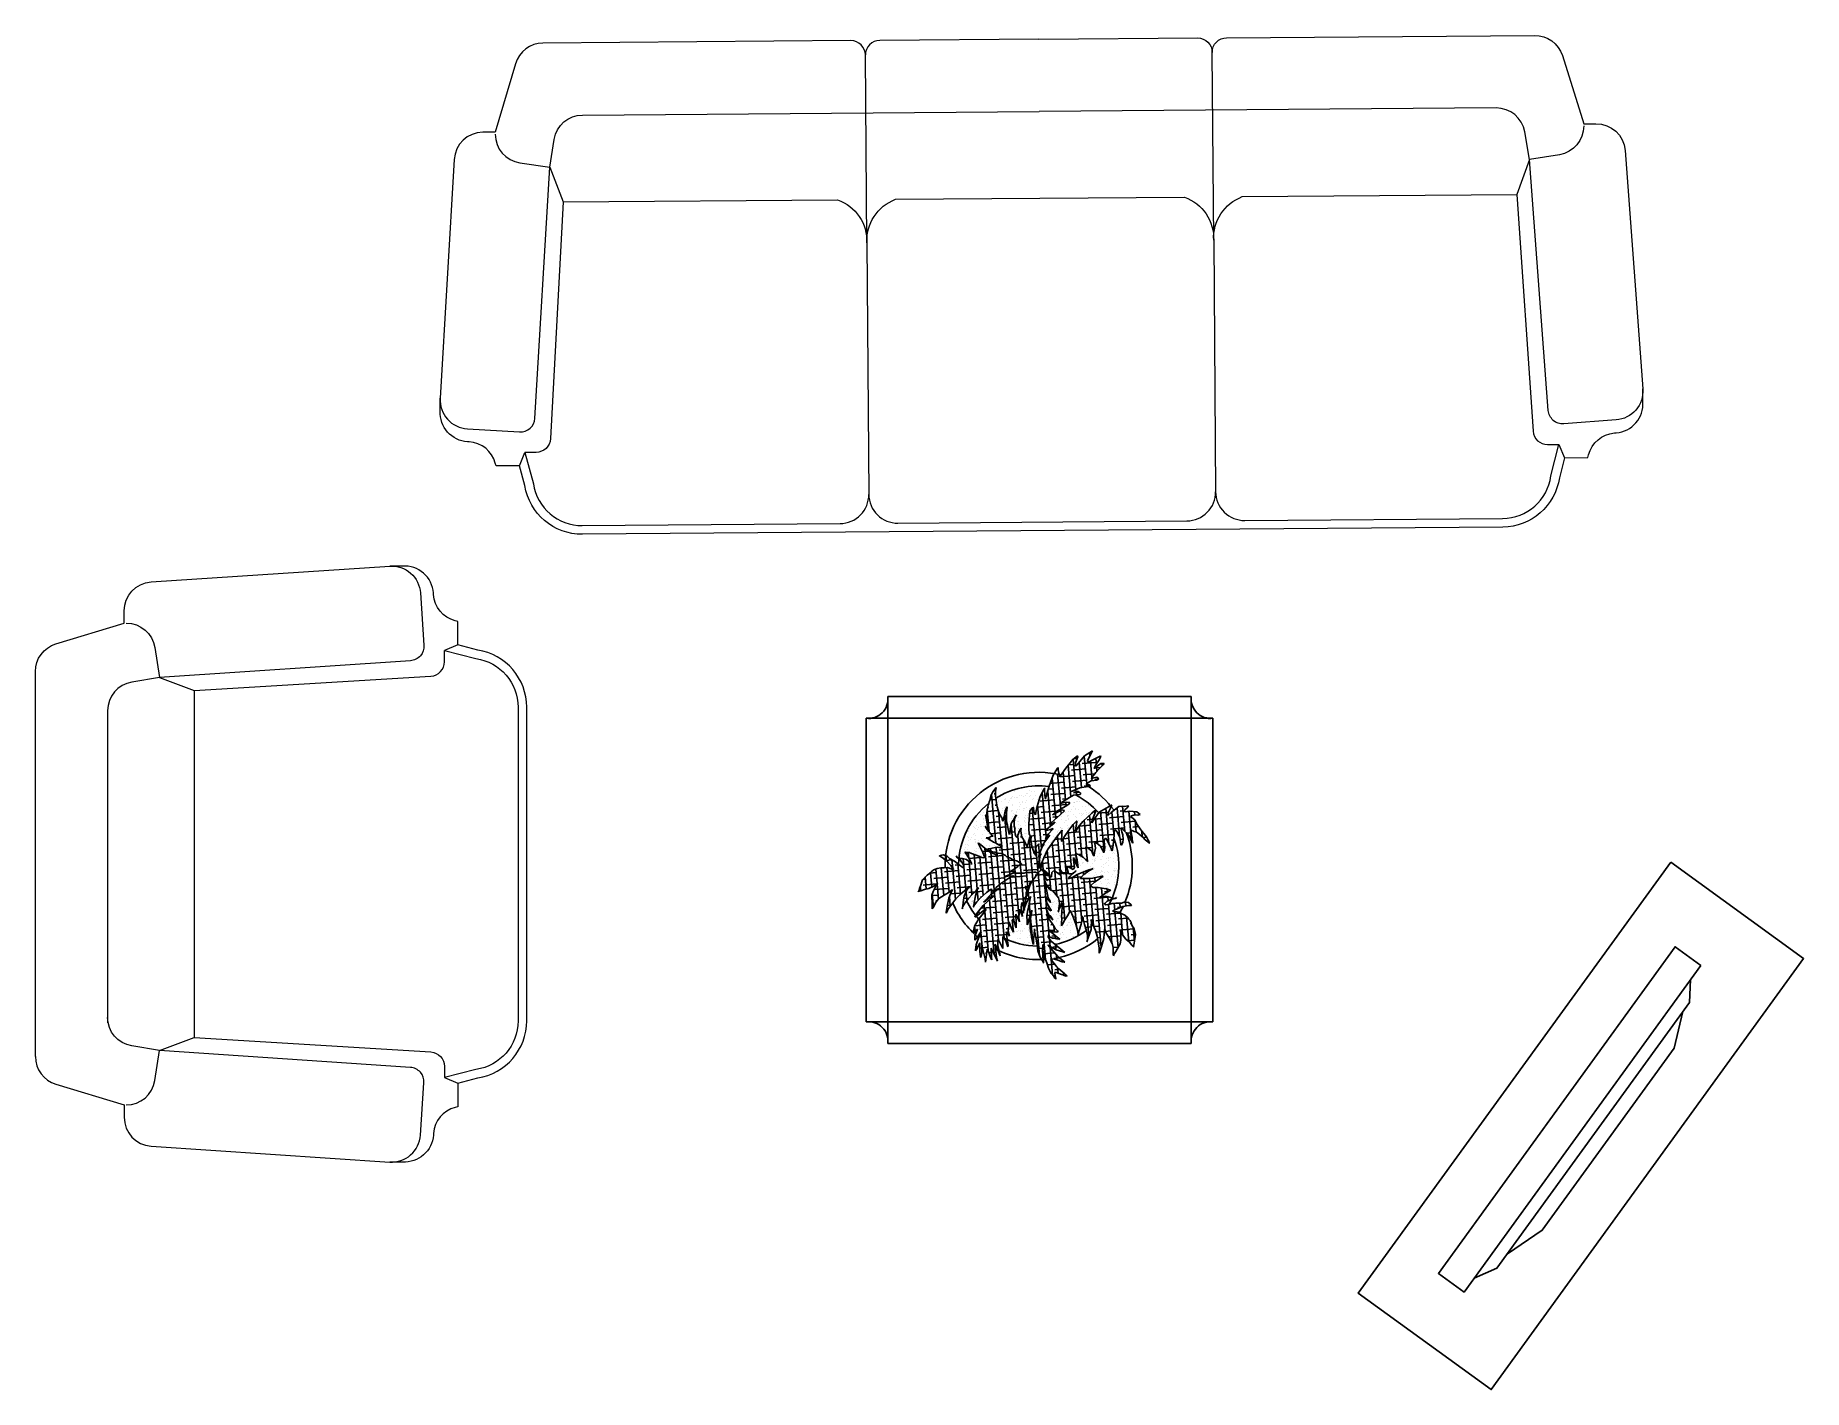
# Model space of a CAD drawing. Header units: inches. Extents: x 50.27 to 53.33, y 56.39 to 58.73.
import ezdxf

# ---------------------------------------------------------------- set-up
doc = ezdxf.new("R2010")
doc.units = ezdxf.units.IN
doc.header["$MEASUREMENT"] = 0
doc.layers.add('Accessori', color=7, linetype='Continuous')
doc.layers.add('arredi', color=7, linetype='Continuous', lineweight=20)

msp = doc.modelspace()

# ---------------------------------------------------------------- linework, layer by layer
for p, q in [((51.7425, 57.5891), (51.7425, 56.9891)), ((52.2675, 57.5891), (51.7425, 57.5891)), ((52.2675, 56.9891), (52.2675, 57.5891)), ((52.305, 57.5516), (51.705, 57.5516)), ((51.705, 57.5516), (51.705, 57.0266)), ((52.305, 57.0266), (52.305, 57.5516)), ((51.705, 57.0266), (52.305, 57.0266)), ((51.7425, 56.9891), (52.2675, 56.9891))]:
    msp.add_line(p, q)
at = {"color": 252}
for p, q in [((52.0503, 57.4654), (52.0627, 57.4801)), ((52.0627, 57.4801), (52.0709, 57.4865)), ((52.068, 57.4284), (52.0634, 57.4807)), ((52.0703, 57.4822), (52.0648, 57.4818)), ((52.0714, 57.4852), (52.0674, 57.4745)), ((52.0694, 57.4707), (52.0828, 57.4866)), ((52.0709, 57.4865), (52.0718, 57.4857)), ((52.0718, 57.4857), (52.0714, 57.4852)), ((52.0827, 57.4833), (52.0799, 57.4831)), ((52.0867, 57.4383), (52.0825, 57.4862)), ((52.0828, 57.4866), (52.0967, 57.4952)), ((52.0938, 57.4901), (52.088, 57.4779)), ((52.09, 57.4757), (52.0959, 57.4794)), ((52.0922, 57.4868), (52.0918, 57.4922)), ((52.0969, 57.4955), (52.0938, 57.4901)), ((52.0962, 57.4943), (52.0951, 57.4942)), ((52.0959, 57.4794), (52.1102, 57.4859)), ((52.0967, 57.4952), (52.0969, 57.4955)), ((52.1033, 57.4718), (52.1024, 57.4823)), ((52.108, 57.4796), (52.1027, 57.4708)), ((52.1104, 57.4842), (52.108, 57.4796)), ((52.1106, 57.4858), (52.1098, 57.4857)), ((52.1102, 57.4859), (52.1115, 57.4856)), ((52.1115, 57.4856), (52.1104, 57.4842)), ((52.0217, 57.434), (52.0289, 57.4531)), ((52.0323, 57.3892), (52.0271, 57.4483)), ((52.0289, 57.4531), (52.0362, 57.4654)), ((52.0362, 57.4654), (52.0372, 57.4666)), ((52.0416, 57.3946), (52.0363, 57.4549)), ((52.0372, 57.4666), (52.0375, 57.4626)), ((52.0375, 57.4626), (52.0386, 57.4567)), ((52.0386, 57.4567), (52.04, 57.4504)), ((52.04, 57.4504), (52.0409, 57.4516)), ((52.0409, 57.4516), (52.0503, 57.4654)), ((52.0659, 57.4525), (52.0416, 57.4504)), ((52.05, 57.4104), (52.0457, 57.4587)), ((52.0593, 57.4161), (52.0545, 57.4704)), ((52.0642, 57.4719), (52.0551, 57.4711)), ((52.0844, 57.4639), (52.0602, 57.4618)), ((52.0674, 57.4745), (52.0671, 57.4689)), ((52.0671, 57.4689), (52.0694, 57.4707)), ((52.0775, 57.4317), (52.0736, 57.4757)), ((52.103, 57.4753), (52.0787, 57.4732)), ((52.1004, 57.4555), (52.0804, 57.4538)), ((52.088, 57.4779), (52.09, 57.4757)), ((52.0955, 57.449), (52.093, 57.4776)), ((52.0954, 57.4489), (52.0948, 57.4471)), ((52.0948, 57.4471), (52.0967, 57.4478)), ((52.1022, 57.4579), (52.0954, 57.4489)), ((52.0967, 57.4478), (52.1042, 57.4497)), ((52.1003, 57.4653), (52.099, 57.4652)), ((52.1027, 57.4708), (52.1003, 57.4662)), ((52.1003, 57.4653), (52.1068, 57.4703)), ((52.1003, 57.4662), (52.1003, 57.4653)), ((52.1102, 57.4662), (52.1004, 57.4653)), ((52.1081, 57.464), (52.1022, 57.4579)), ((52.1043, 57.4601), (52.1037, 57.4679)), ((52.1042, 57.4497), (52.1077, 57.4467)), ((52.1056, 57.4454), (52.1053, 57.4486)), ((52.1068, 57.4703), (52.1113, 57.4731)), ((52.1151, 57.4713), (52.1081, 57.464)), ((52.1113, 57.4731), (52.117, 57.4735)), ((52.1133, 57.4695), (52.113, 57.4732)), ((52.117, 57.4735), (52.1151, 57.4713)), ((51.9201, 57.4151), (51.9216, 57.4195)), ((51.9216, 57.4195), (51.9227, 57.4209)), ((51.9293, 57.3359), (51.9219, 57.4199)), ((51.9227, 57.4209), (51.9241, 57.4241)), ((51.9241, 57.4241), (51.9303, 57.4316)), ((51.9288, 57.4209), (51.9267, 57.4208)), ((51.9289, 57.4247), (51.9287, 57.4174)), ((51.9287, 57.4174), (51.9298, 57.4098)), ((51.9293, 57.4287), (51.9289, 57.4247)), ((51.9299, 57.4311), (51.9293, 57.4287)), ((51.9298, 57.4308), (51.9297, 57.4308)), ((51.9303, 57.4316), (51.9299, 57.4311)), ((51.9589, 57.4274), (51.9589, 57.4274)), ((51.9622, 57.4242), (51.9622, 57.4242)), ((51.9644, 57.4277), (51.9644, 57.4277)), ((51.9708, 57.4181), (51.9708, 57.4181)), ((51.9744, 57.4188), (51.9744, 57.4188)), ((51.9815, 57.4174), (51.9815, 57.4174)), ((51.9832, 57.4221), (51.9832, 57.4221)), ((51.9837, 57.4208), (51.9837, 57.4208)), ((51.987, 57.4171), (51.987, 57.4171)), ((51.9872, 57.4262), (51.9872, 57.4262)), ((51.989, 57.4173), (51.989, 57.4173)), ((51.9919, 57.4243), (51.9919, 57.4243)), ((51.9956, 57.4255), (51.9956, 57.4255)), ((51.9956, 57.4254), (51.9956, 57.4254)), ((51.9981, 57.4185), (51.9981, 57.4185)), ((52.0059, 57.4161), (52.0131, 57.4299)), ((52.0065, 57.4193), (52.0065, 57.4193)), ((52.0101, 57.4183), (52.0069, 57.418)), ((52.0079, 57.428), (52.0079, 57.428)), ((52.009, 57.4297), (52.009, 57.4297)), ((52.0165, 57.346), (52.0097, 57.4234)), ((52.0136, 57.4284), (52.0122, 57.4282)), ((52.0131, 57.4299), (52.0135, 57.4304)), ((52.014, 57.43), (52.0134, 57.4277)), ((52.0134, 57.4277), (52.0142, 57.418)), ((52.0135, 57.4304), (52.014, 57.43)), ((52.0142, 57.418), (52.0155, 57.4117)), ((52.0145, 57.4318), (52.0145, 57.4318)), ((52.0146, 57.4177), (52.0146, 57.4177)), ((52.0155, 57.4117), (52.0179, 57.4207)), ((52.0179, 57.4207), (52.0217, 57.434)), ((52.0241, 57.3701), (52.0193, 57.4256)), ((52.0203, 57.432), (52.0203, 57.432)), ((52.0287, 57.4297), (52.0203, 57.4289)), ((52.0473, 57.4411), (52.0236, 57.439)), ((52.049, 57.4217), (52.0247, 57.4195)), ((52.0676, 57.4331), (52.0433, 57.431)), ((52.064, 57.4184), (52.0566, 57.4148)), ((52.0656, 57.4275), (52.0589, 57.4247)), ((52.0589, 57.4247), (52.0652, 57.426)), ((52.0861, 57.4445), (52.0619, 57.4424)), ((52.0738, 57.4238), (52.0636, 57.4229)), ((52.0754, 57.4198), (52.064, 57.4184)), ((52.0652, 57.426), (52.0719, 57.4251)), ((52.0748, 57.4313), (52.0656, 57.4275)), ((52.0688, 57.419), (52.0682, 57.4256)), ((52.0719, 57.4251), (52.0751, 57.4229)), ((52.0891, 57.4334), (52.0748, 57.4313)), ((52.0751, 57.4229), (52.0766, 57.4211)), ((52.0766, 57.4211), (52.0754, 57.4198)), ((52.0921, 57.4352), (52.0821, 57.4344)), ((52.0863, 57.438), (52.0856, 57.4372)), ((52.0856, 57.4372), (52.0861, 57.4368)), ((52.0861, 57.4368), (52.0908, 57.4363)), ((52.0904, 57.4412), (52.0863, 57.438)), ((52.0871, 57.4331), (52.0868, 57.4367)), ((52.0927, 57.4341), (52.0891, 57.4334)), ((52.0943, 57.4432), (52.0904, 57.4412)), ((52.0908, 57.4363), (52.093, 57.4345)), ((52.093, 57.4345), (52.0927, 57.4341)), ((52.1042, 57.4444), (52.0943, 57.4432)), ((52.096, 57.4434), (52.0957, 57.4474)), ((52.1072, 57.4463), (52.1007, 57.4458)), ((52.1077, 57.4467), (52.1042, 57.4444)), ((51.9083, 57.389), (51.9083, 57.389)), ((51.9136, 57.3836), (51.9137, 57.3863)), ((51.9137, 57.3863), (51.9147, 57.3936)), ((51.9335, 57.392), (51.9143, 57.3903)), ((51.9178, 57.3555), (51.9145, 57.3923)), ((51.9147, 57.3936), (51.9159, 57.3986)), ((51.9158, 57.4002), (51.9171, 57.4043)), ((51.9159, 57.3986), (51.9158, 57.4002)), ((51.9171, 57.4043), (51.9178, 57.4071)), ((51.9178, 57.4071), (51.9187, 57.4081)), ((51.9187, 57.4081), (51.919, 57.4093)), ((51.919, 57.4093), (51.9196, 57.4109)), ((51.9296, 57.4112), (51.9194, 57.4103)), ((51.9196, 57.4109), (51.9201, 57.4151)), ((51.9313, 57.4016), (51.9284, 57.4013)), ((51.9298, 57.4098), (51.9305, 57.4054)), ((51.9305, 57.4054), (51.932, 57.3984)), ((51.9314, 57.4132), (51.9314, 57.4132)), ((51.932, 57.3984), (51.9332, 57.3928)), ((51.9331, 57.3964), (51.9331, 57.3964)), ((51.9332, 57.3928), (51.9348, 57.3885)), ((51.9336, 57.41), (51.9336, 57.41)), ((51.9336, 57.4082), (51.9336, 57.4082)), ((51.9396, 57.3291), (51.9343, 57.3899)), ((51.9348, 57.3885), (51.9371, 57.3843)), ((51.9361, 57.3893), (51.9361, 57.3893)), ((51.9394, 57.3885), (51.9394, 57.3885)), ((51.9398, 57.4079), (51.9398, 57.4079)), ((51.9416, 57.392), (51.9416, 57.392)), ((51.9417, 57.3947), (51.9417, 57.3947)), ((51.9439, 57.3818), (51.9449, 57.3882)), ((51.944, 57.4114), (51.944, 57.4114)), ((51.9449, 57.3882), (51.9456, 57.3908)), ((51.9451, 57.3974), (51.9451, 57.3974)), ((51.9453, 57.3905), (51.9453, 57.3905)), ((51.9454, 57.3959), (51.9454, 57.3959)), ((51.9455, 57.3989), (51.9455, 57.3989)), ((51.9456, 57.3908), (51.9485, 57.3978)), ((51.946, 57.4122), (51.946, 57.4122)), ((51.946, 57.4116), (51.946, 57.4116)), ((51.9481, 57.3878), (51.948, 57.3841)), ((51.9484, 57.3933), (51.9481, 57.3878)), ((51.9489, 57.3966), (51.9484, 57.3933)), ((51.9485, 57.3978), (51.9492, 57.3987)), ((51.9492, 57.3987), (51.9489, 57.3966)), ((51.9508, 57.4064), (51.9508, 57.4064)), ((51.953, 57.4098), (51.953, 57.4098)), ((51.9551, 57.4128), (51.9551, 57.4128)), ((51.9557, 57.3919), (51.9557, 57.3919)), ((51.9564, 57.4152), (51.9564, 57.4152)), ((51.9573, 57.4134), (51.9573, 57.4134)), ((51.9573, 57.3896), (51.9573, 57.3896)), ((51.9576, 57.3921), (51.9576, 57.3921)), ((51.9579, 57.4029), (51.9579, 57.4029)), ((51.9584, 57.4156), (51.9584, 57.4156)), ((51.9588, 57.4001), (51.9588, 57.4001)), ((51.9607, 57.387), (51.9607, 57.387)), ((51.961, 57.4145), (51.961, 57.4145)), ((51.9644, 57.3905), (51.9644, 57.3905)), ((51.9644, 57.3882), (51.9644, 57.3882)), ((51.9655, 57.4142), (51.9655, 57.4142)), ((51.9668, 57.3933), (51.9668, 57.3933)), ((51.9675, 57.4145), (51.9675, 57.4145)), ((51.9697, 57.3936), (51.9697, 57.3936)), ((51.9702, 57.3995), (51.9702, 57.3995)), ((51.9703, 57.4063), (51.9703, 57.4063)), ((51.9724, 57.403), (51.9724, 57.403)), ((51.9758, 57.4084), (51.9758, 57.4084)), ((51.9763, 57.4056), (51.9763, 57.4056)), ((51.9766, 57.4157), (51.9766, 57.4157)), ((51.9772, 57.3947), (51.9772, 57.3947)), ((51.9778, 57.3924), (51.9778, 57.3924)), ((51.9791, 57.3949), (51.9791, 57.3949)), ((51.98, 57.4068), (51.98, 57.4068)), ((51.9821, 57.397), (51.9821, 57.397)), ((51.9826, 57.4088), (51.9826, 57.4088)), ((51.9877, 57.3848), (51.9881, 57.3912)), ((51.9933, 57.3874), (51.9878, 57.387)), ((51.9881, 57.3912), (51.9925, 57.3965)), ((51.9883, 57.3961), (51.9883, 57.3961)), ((51.9917, 57.3961), (51.9917, 57.3961)), ((51.9925, 57.3965), (51.9947, 57.3975)), ((51.9985, 57.3276), (51.9925, 57.3965)), ((51.9934, 57.411), (51.9934, 57.411)), ((51.9944, 57.3996), (51.9944, 57.3996)), ((51.9948, 57.3974), (51.9944, 57.3973)), ((51.9952, 57.3971), (51.9944, 57.3954)), ((51.9944, 57.3954), (51.9959, 57.3884)), ((51.9947, 57.3975), (51.9952, 57.3971)), ((51.995, 57.4128), (51.995, 57.4128)), ((51.9952, 57.4015), (51.9952, 57.4015)), ((51.9953, 57.3979), (51.9953, 57.3979)), ((51.9959, 57.3884), (51.9979, 57.3844)), ((51.9978, 57.3853), (51.9992, 57.3913)), ((51.9987, 57.3975), (51.9987, 57.3975)), ((51.999, 57.3991), (51.999, 57.3991)), ((51.9992, 57.3913), (52.001, 57.3988)), ((52.0006, 57.3978), (52.0006, 57.3978)), ((52.0118, 57.3988), (52.0008, 57.3979)), ((52.0009, 57.4105), (52.0009, 57.4105)), ((52.001, 57.3988), (52.0059, 57.4161)), ((52.0084, 57.3259), (52.0018, 57.4015)), ((52.0031, 57.414), (52.0031, 57.414)), ((52.0304, 57.4103), (52.0061, 57.4081)), ((52.0321, 57.3908), (52.0078, 57.3887)), ((52.0507, 57.4022), (52.0264, 57.4001)), ((52.0319, 57.389), (52.0275, 57.3847)), ((52.0309, 57.3861), (52.0436, 57.3934)), ((52.0507, 57.3998), (52.0319, 57.389)), ((52.0332, 57.3782), (52.0324, 57.387)), ((52.0485, 57.3913), (52.0411, 57.3851)), ((52.043, 57.4058), (52.0418, 57.4044)), ((52.0418, 57.4044), (52.043, 57.4049)), ((52.0423, 57.3861), (52.0418, 57.3923)), ((52.0566, 57.4148), (52.043, 57.4058)), ((52.043, 57.4049), (52.0513, 57.4068)), ((52.0436, 57.3934), (52.0477, 57.392)), ((52.0527, 57.4122), (52.045, 57.4115)), ((52.0453, 57.4056), (52.0453, 57.4056)), ((52.0472, 57.3921), (52.0467, 57.3921)), ((52.0477, 57.392), (52.0485, 57.3913)), ((52.0509, 57.4), (52.0503, 57.4066)), ((52.0504, 57.3878), (52.0504, 57.3878)), ((52.0557, 57.4032), (52.0507, 57.3998)), ((52.0513, 57.4068), (52.0573, 57.4061)), ((52.0552, 57.3909), (52.0552, 57.3909)), ((52.0573, 57.4061), (52.0557, 57.4032)), ((52.059, 57.3899), (52.059, 57.3899)), ((52.0612, 57.3934), (52.0612, 57.3934)), ((52.0632, 57.406), (52.0632, 57.406)), ((52.0646, 57.3988), (52.0646, 57.3988)), ((52.0651, 57.4063), (52.0651, 57.4063)), ((52.066, 57.4065), (52.066, 57.4065)), ((52.0676, 57.3948), (52.0676, 57.3948)), ((52.0679, 57.3934), (52.0679, 57.3934)), ((52.0682, 57.4075), (52.0682, 57.4075)), ((52.0704, 57.4078), (52.0704, 57.4078)), ((52.0716, 57.3945), (52.0716, 57.3945)), ((52.0726, 57.4112), (52.0726, 57.4112)), ((52.0743, 57.4075), (52.0743, 57.4075)), ((52.0749, 57.3865), (52.0749, 57.3865)), ((52.0768, 57.3867), (52.0768, 57.3867)), ((52.0799, 57.3733), (52.0955, 57.3873)), ((52.08, 57.3982), (52.08, 57.3982)), ((52.0805, 57.4101), (52.0805, 57.4101)), ((52.0806, 57.3865), (52.0806, 57.3865)), ((52.084, 57.3919), (52.084, 57.3919)), ((52.085, 57.3988), (52.085, 57.3988)), ((52.0859, 57.3879), (52.0859, 57.3879)), ((52.0898, 57.4009), (52.0898, 57.4009)), ((52.0906, 57.3868), (52.0906, 57.3868)), ((52.0918, 57.3889), (52.0918, 57.3889)), ((52.0924, 57.4008), (52.0924, 57.4008)), ((52.0955, 57.3873), (52.1003, 57.3914)), ((52.0964, 57.3893), (52.0964, 57.3893)), ((52.1021, 57.3899), (52.0986, 57.3813)), ((52.0991, 57.3757), (52.1079, 57.3888)), ((52.1003, 57.3914), (52.103, 57.3929)), ((52.1009, 57.3871), (52.1006, 57.3915)), ((52.103, 57.3929), (52.1021, 57.3899)), ((52.1245, 57.3891), (52.1071, 57.3876)), ((52.1079, 57.3888), (52.1122, 57.3913)), ((52.1166, 57.32), (52.1105, 57.3903)), ((52.1122, 57.3913), (52.1242, 57.3987)), ((52.1251, 57.3343), (52.1197, 57.396)), ((52.1246, 57.3895), (52.1233, 57.3834)), ((52.1233, 57.3834), (52.1292, 57.3888)), ((52.1242, 57.3987), (52.1297, 57.4016)), ((52.1286, 57.3993), (52.1246, 57.3989)), ((52.1285, 57.3975), (52.1246, 57.3895)), ((52.1301, 57.4013), (52.1285, 57.3975)), ((52.1292, 57.3888), (52.1423, 57.3992)), ((52.1297, 57.4016), (52.1301, 57.4013)), ((52.1339, 57.3464), (52.1301, 57.3895)), ((52.1436, 57.3469), (52.1393, 57.3967)), ((52.1423, 57.3992), (52.1486, 57.3997)), ((52.152, 57.3915), (52.1447, 57.3909)), ((52.1486, 57.3997), (52.1528, 57.3993)), ((52.1526, 57.3559), (52.1488, 57.3996)), ((52.1533, 57.3937), (52.1515, 57.3906)), ((52.1515, 57.3906), (52.1535, 57.3897)), ((52.1528, 57.3993), (52.1579, 57.4002)), ((52.1563, 57.3964), (52.1533, 57.3937)), ((52.1535, 57.3897), (52.1608, 57.3912)), ((52.1589, 57.3994), (52.1563, 57.3964)), ((52.1579, 57.4002), (52.1589, 57.3994)), ((52.1586, 57.3991), (52.1586, 57.3997)), ((52.1622, 57.3585), (52.1593, 57.3909)), ((52.1608, 57.3912), (52.1736, 57.3899)), ((52.1697, 57.3846), (52.1692, 57.3903)), ((52.1736, 57.3899), (52.1793, 57.3851)), ((51.8814, 57.361), (51.8814, 57.361)), ((51.8825, 57.358), (51.8825, 57.358)), ((51.8833, 57.3613), (51.8833, 57.3613)), ((51.8915, 57.3652), (51.8915, 57.3652)), ((51.8924, 57.3625), (51.8924, 57.3625)), ((51.8949, 57.3606), (51.8949, 57.3606)), ((51.8952, 57.3664), (51.8952, 57.3664)), ((51.8954, 57.3738), (51.8954, 57.3738)), ((51.8973, 57.3597), (51.8973, 57.3597)), ((51.8995, 57.3631), (51.8995, 57.3631)), ((51.9023, 57.3848), (51.9023, 57.3848)), ((51.9029, 57.3685), (51.9029, 57.3685)), ((51.9029, 57.3638), (51.9029, 57.3638)), ((51.9048, 57.3641), (51.9048, 57.3641)), ((51.9071, 57.3838), (51.9071, 57.3838)), ((51.9073, 57.3645), (51.9073, 57.3645)), ((51.9078, 57.3772), (51.9078, 57.3772)), ((51.9086, 57.3706), (51.9086, 57.3706)), ((51.9087, 57.3775), (51.9087, 57.3775)), ((51.9105, 57.3575), (51.9105, 57.3575)), ((51.9108, 57.385), (51.9108, 57.385)), ((51.9108, 57.3651), (51.9163, 57.3605)), ((51.913, 57.3618), (51.9108, 57.3651)), ((51.9109, 57.381), (51.9109, 57.381)), ((51.9118, 57.3841), (51.9123, 57.3847)), ((51.9122, 57.3819), (51.9118, 57.3841)), ((51.9131, 57.3758), (51.9122, 57.3819)), ((51.9123, 57.3847), (51.9128, 57.3834)), ((51.9156, 57.3806), (51.9124, 57.3804)), ((51.9127, 57.3862), (51.9127, 57.3862)), ((51.9128, 57.3834), (51.9138, 57.3819)), ((51.9176, 57.3557), (51.913, 57.3618)), ((51.9148, 57.3646), (51.9131, 57.3758)), ((51.9138, 57.3819), (51.9136, 57.3836)), ((51.9156, 57.3611), (51.9137, 57.3609)), ((51.9358, 57.3726), (51.9139, 57.3707)), ((51.9139, 57.3653), (51.9139, 57.3653)), ((51.9142, 57.3586), (51.9142, 57.3586)), ((51.9159, 57.3617), (51.9148, 57.3646)), ((51.9163, 57.3605), (51.9159, 57.3617)), ((51.9173, 57.3612), (51.9161, 57.3611)), ((51.938, 57.3826), (51.9301, 57.3819)), ((51.9502, 57.3641), (51.9318, 57.3625)), ((51.9371, 57.3843), (51.9396, 57.3793)), ((51.9396, 57.3793), (51.9402, 57.3774)), ((51.9402, 57.3774), (51.9417, 57.3738)), ((51.9417, 57.3738), (51.942, 57.3753)), ((51.942, 57.3753), (51.9422, 57.3771)), ((51.9422, 57.3771), (51.9439, 57.3818)), ((51.9432, 57.3815), (51.9432, 57.3815)), ((51.948, 57.3835), (51.9441, 57.3831)), ((51.951, 57.3112), (51.9445, 57.3857)), ((51.948, 57.3841), (51.948, 57.3761)), ((51.948, 57.3761), (51.9485, 57.3704)), ((51.9485, 57.3704), (51.9497, 57.3666)), ((51.9488, 57.3695), (51.9488, 57.3695)), ((51.9496, 57.3672), (51.9496, 57.3672)), ((51.9497, 57.3666), (51.9504, 57.3631)), ((51.9504, 57.3631), (51.9506, 57.3591)), ((51.9506, 57.3591), (51.9519, 57.3543)), ((51.953, 57.3726), (51.953, 57.3726)), ((51.9536, 57.352), (51.9542, 57.3561)), ((51.9541, 57.3605), (51.9558, 57.3695)), ((51.9542, 57.3561), (51.9541, 57.3605)), ((51.9561, 57.3646), (51.9548, 57.3645)), ((51.9612, 57.3062), (51.9557, 57.3692)), ((51.9558, 57.3695), (51.9593, 57.3755)), ((51.9568, 57.3778), (51.9568, 57.3778)), ((51.9588, 57.3816), (51.9588, 57.3816)), ((51.9617, 57.3749), (51.9588, 57.3746)), ((51.9593, 57.3755), (51.9603, 57.3767)), ((51.9603, 57.3767), (51.961, 57.3784)), ((51.962, 57.377), (51.9609, 57.3704)), ((51.9609, 57.3704), (51.9614, 57.3648)), ((51.961, 57.3851), (51.961, 57.3851)), ((51.961, 57.3784), (51.9631, 57.3818)), ((51.9614, 57.3648), (51.9621, 57.3613)), ((51.9628, 57.3806), (51.962, 57.377)), ((51.9621, 57.3613), (51.9625, 57.3564)), ((51.9622, 57.3738), (51.9622, 57.3738)), ((51.9625, 57.3564), (51.9629, 57.3517)), ((51.9647, 57.3828), (51.9628, 57.3806)), ((51.9631, 57.3818), (51.9652, 57.3844)), ((51.9641, 57.3606), (51.9641, 57.3606)), ((51.9643, 57.3824), (51.9643, 57.3832)), ((51.9652, 57.3844), (51.9647, 57.3828)), ((51.9668, 57.3569), (51.9668, 57.3569)), ((51.9674, 57.3723), (51.9674, 57.3723)), ((51.9675, 57.3492), (51.9705, 57.3571)), ((51.9678, 57.3618), (51.9678, 57.3618)), ((51.9681, 57.3559), (51.9681, 57.3559)), ((51.9686, 57.3685), (51.9686, 57.3685)), ((51.969, 57.3604), (51.969, 57.3604)), ((51.9691, 57.3804), (51.9691, 57.3804)), ((51.9693, 57.3726), (51.9693, 57.3726)), ((51.9726, 57.3563), (51.9701, 57.356)), ((51.9705, 57.3571), (51.9722, 57.3601)), ((51.9722, 57.3601), (51.9733, 57.3614)), ((51.9724, 57.3658), (51.9724, 57.3658)), ((51.9727, 57.359), (51.9726, 57.3562)), ((51.9726, 57.3562), (51.9742, 57.3466)), ((51.9731, 57.3602), (51.9727, 57.359)), ((51.9738, 57.361), (51.9731, 57.3602)), ((51.9733, 57.3614), (51.9738, 57.361)), ((51.9782, 57.3748), (51.9782, 57.3748)), ((51.9784, 57.3738), (51.9784, 57.3738)), ((51.9797, 57.3793), (51.9797, 57.3793)), ((51.9804, 57.3782), (51.9804, 57.3782)), ((51.9804, 57.3592), (51.9804, 57.3592)), ((51.981, 57.3711), (51.981, 57.3711)), ((51.9812, 57.366), (51.9812, 57.366)), ((51.9815, 57.3843), (51.9815, 57.3843)), ((51.9834, 57.3804), (51.9834, 57.3804)), ((51.9838, 57.3836), (51.9838, 57.3836)), ((51.9863, 57.369), (51.9869, 57.3766)), ((51.9863, 57.3601), (51.9863, 57.369)), ((51.995, 57.368), (51.9863, 57.3672)), ((51.9873, 57.3526), (51.9863, 57.3601)), ((51.9869, 57.3766), (51.9877, 57.3848)), ((52.0135, 57.3794), (51.9893, 57.3773)), ((52.0152, 57.36), (51.9909, 57.3579)), ((51.9979, 57.3844), (51.9978, 57.3853)), ((52.0246, 57.3706), (52.0095, 57.3693)), ((52.0179, 57.3601), (52.0172, 57.3573)), ((52.0172, 57.3573), (52.0241, 57.3595)), ((52.0304, 57.3704), (52.0179, 57.3601)), ((52.0282, 57.3598), (52.0207, 57.3519)), ((52.0243, 57.3703), (52.0222, 57.3678)), ((52.0222, 57.3678), (52.0234, 57.3673)), ((52.0234, 57.3673), (52.0296, 57.3705)), ((52.0241, 57.3595), (52.0284, 57.3611)), ((52.0411, 57.3851), (52.0243, 57.3703)), ((52.0245, 57.3655), (52.0243, 57.3678)), ((52.0253, 57.3568), (52.025, 57.3599)), ((52.0275, 57.3847), (52.0309, 57.3861)), ((52.037, 57.3815), (52.0281, 57.3807)), ((52.0284, 57.3611), (52.0282, 57.3598)), ((52.0294, 57.3599), (52.0294, 57.3599)), ((52.0296, 57.3705), (52.0318, 57.3721)), ((52.0299, 57.3717), (52.0299, 57.3717)), ((52.0318, 57.3721), (52.0304, 57.3704)), ((52.031, 57.3712), (52.0305, 57.3711)), ((52.0331, 57.3599), (52.0331, 57.3599)), ((52.0348, 57.3692), (52.0348, 57.3692)), ((52.0363, 57.3484), (52.0444, 57.3581)), ((52.0367, 57.3561), (52.0367, 57.3561)), ((52.0385, 57.3576), (52.0385, 57.3576)), ((52.0405, 57.3573), (52.0405, 57.3573)), ((52.0417, 57.3624), (52.0417, 57.3624)), ((52.0419, 57.363), (52.0419, 57.363)), ((52.0423, 57.3757), (52.0423, 57.3757)), ((52.0429, 57.3823), (52.0429, 57.3823)), ((52.044, 57.3576), (52.0434, 57.3543)), ((52.0436, 57.3613), (52.0436, 57.3613)), ((52.0444, 57.3581), (52.044, 57.3576)), ((52.0455, 57.3615), (52.0455, 57.3615)), ((52.0476, 57.3721), (52.0476, 57.3721)), ((52.0485, 57.3471), (52.0556, 57.3582)), ((52.0498, 57.3755), (52.0498, 57.3755)), ((52.0523, 57.3747), (52.0523, 57.3747)), ((52.0533, 57.3809), (52.0533, 57.3809)), ((52.0534, 57.3836), (52.0534, 57.3836)), ((52.0539, 57.3615), (52.0539, 57.3615)), ((52.0542, 57.3664), (52.0542, 57.3664)), ((52.0546, 57.3627), (52.0546, 57.3627)), ((52.0547, 57.379), (52.0547, 57.379)), ((52.0604, 57.2917), (52.0547, 57.3567)), ((52.0553, 57.3839), (52.0553, 57.3839)), ((52.0556, 57.3582), (52.0624, 57.3672)), ((52.056, 57.3759), (52.056, 57.3759)), ((52.0624, 57.3672), (52.069, 57.3735)), ((52.0679, 57.3178), (52.0634, 57.3682)), ((52.0644, 57.3851), (52.0644, 57.3851)), ((52.0671, 57.3816), (52.0671, 57.3816)), ((52.0676, 57.362), (52.0674, 57.3564)), ((52.0674, 57.3564), (52.0677, 57.3561)), ((52.0693, 57.3718), (52.0676, 57.362)), ((52.0677, 57.3561), (52.0716, 57.3633)), ((52.069, 57.3735), (52.0698, 57.3734)), ((52.0692, 57.3686), (52.0692, 57.3686)), ((52.0703, 57.373), (52.0693, 57.3718)), ((52.0694, 57.3801), (52.0694, 57.3801)), ((52.0698, 57.3734), (52.0703, 57.373)), ((52.0713, 57.367), (52.0713, 57.367)), ((52.0716, 57.3633), (52.0799, 57.3733)), ((52.0726, 57.374), (52.0726, 57.374)), ((52.0929, 57.3668), (52.073, 57.365)), ((52.0781, 57.3127), (52.0735, 57.3656)), ((52.0751, 57.3682), (52.0751, 57.3682)), ((52.0784, 57.383), (52.0784, 57.383)), ((52.0789, 57.3723), (52.0789, 57.3723)), ((52.0795, 57.3856), (52.0795, 57.3856)), ((52.0865, 57.3288), (52.0824, 57.3755)), ((52.0869, 57.3856), (52.0869, 57.3856)), ((52.0971, 57.3769), (52.0872, 57.3761)), ((52.1132, 57.3588), (52.0889, 57.3566)), ((52.0973, 57.3166), (52.0915, 57.3836)), ((52.0986, 57.3813), (52.0956, 57.3725)), ((52.0956, 57.3725), (52.0957, 57.371)), ((52.0957, 57.371), (52.0991, 57.3757)), ((52.1115, 57.3782), (52.1001, 57.3772)), ((52.1056, 57.3343), (52.1016, 57.3795)), ((52.1318, 57.3702), (52.1075, 57.3681)), ((52.1504, 57.3816), (52.1261, 57.3795)), ((52.1521, 57.3622), (52.1278, 57.36)), ((52.1355, 57.3584), (52.1344, 57.357)), ((52.1344, 57.357), (52.1344, 57.3518)), ((52.1385, 57.3559), (52.1355, 57.3584)), ((52.1442, 57.3459), (52.1385, 57.3559)), ((52.1461, 57.3614), (52.1462, 57.3598)), ((52.1465, 57.361), (52.1461, 57.3614)), ((52.1462, 57.3598), (52.1474, 57.3551)), ((52.1706, 57.3736), (52.1464, 57.3715)), ((52.1481, 57.3602), (52.1465, 57.361)), ((52.1494, 57.3591), (52.1481, 57.3602)), ((52.1513, 57.357), (52.1494, 57.3591)), ((52.1569, 57.3523), (52.1513, 57.357)), ((52.1623, 57.3587), (52.1619, 57.3582)), ((52.1619, 57.3582), (52.1638, 57.3561)), ((52.1643, 57.3831), (52.1622, 57.3816)), ((52.1622, 57.3816), (52.1627, 57.3812)), ((52.1639, 57.3391), (52.1622, 57.3578)), ((52.1636, 57.3585), (52.1623, 57.3587)), ((52.1627, 57.3812), (52.1649, 57.3802)), ((52.1649, 57.3574), (52.1636, 57.3585)), ((52.1638, 57.3561), (52.1642, 57.3496)), ((52.1701, 57.3848), (52.1643, 57.3831)), ((52.1649, 57.3802), (52.1701, 57.3758)), ((52.1665, 57.3567), (52.1649, 57.3574)), ((52.1687, 57.3557), (52.1665, 57.3567)), ((52.1764, 57.3643), (52.1666, 57.3634)), ((52.1749, 57.3842), (52.1701, 57.3848)), ((52.1701, 57.3758), (52.173, 57.3697)), ((52.1723, 57.3549), (52.1705, 57.3749)), ((52.173, 57.3697), (52.18, 57.3586)), ((52.1793, 57.3851), (52.1749, 57.3842)), ((52.18, 57.3586), (52.1898, 57.3466)), ((52.1828, 57.3467), (52.1819, 57.3562)), ((51.869, 57.3295), (51.869, 57.3295)), ((51.8735, 57.3389), (51.8735, 57.3389)), ((51.8759, 57.3466), (51.8759, 57.3466)), ((51.8767, 57.3274), (51.8767, 57.3274)), ((51.8775, 57.3333), (51.8775, 57.3333)), ((51.8797, 57.3477), (51.8797, 57.3477)), ((51.8802, 57.3328), (51.8802, 57.3328)), ((51.8811, 57.3254), (51.8811, 57.3254)), ((51.8814, 57.3321), (51.8814, 57.3321)), ((51.882, 57.3453), (51.882, 57.3453)), ((51.8826, 57.3401), (51.8826, 57.3401)), ((51.8827, 57.355), (51.8827, 57.355)), ((51.8859, 57.3418), (51.8859, 57.3418)), ((51.8881, 57.3452), (51.8881, 57.3452)), ((51.8915, 57.3506), (51.8915, 57.3506)), ((51.893, 57.3519), (51.893, 57.3519)), ((51.8931, 57.3415), (51.8931, 57.3415)), ((51.8938, 57.3361), (51.8938, 57.3361)), ((51.8943, 57.3487), (51.8943, 57.3487)), ((51.8949, 57.3388), (51.8949, 57.3388)), ((51.895, 57.3417), (51.895, 57.3417)), ((51.8965, 57.3256), (51.8965, 57.3256)), ((51.8985, 57.3352), (51.8996, 57.3355)), ((51.9001, 57.3333), (51.8985, 57.3352)), ((51.8987, 57.34), (51.8987, 57.34)), ((51.8995, 57.3259), (51.8995, 57.3259)), ((51.8996, 57.3355), (51.9008, 57.3351)), ((51.9001, 57.3332), (51.8999, 57.3354)), ((51.9022, 57.3286), (51.9001, 57.3333)), ((51.9008, 57.3351), (51.9072, 57.3297)), ((51.9072, 57.3197), (51.9022, 57.3286)), ((51.9041, 57.3429), (51.9041, 57.3429)), ((51.9053, 57.3349), (51.9053, 57.3349)), ((51.9062, 57.3394), (51.9062, 57.3394)), ((51.9067, 57.3513), (51.9067, 57.3513)), ((51.9072, 57.3297), (51.9131, 57.3244)), ((51.9075, 57.3384), (51.9075, 57.3384)), ((51.9169, 57.2531), (51.9105, 57.3268)), ((51.9109, 57.3438), (51.9109, 57.3438)), ((51.9121, 57.3442), (51.9121, 57.3442)), ((51.9129, 57.3449), (51.9178, 57.3454)), ((51.9134, 57.3445), (51.9129, 57.3449)), ((51.9146, 57.3443), (51.9134, 57.3445)), ((51.914, 57.3311), (51.914, 57.3311)), ((51.918, 57.342), (51.9146, 57.3443)), ((51.9151, 57.3254), (51.9167, 57.3256)), ((51.9181, 57.3229), (51.9151, 57.3254)), ((51.9167, 57.3528), (51.9167, 57.3528)), ((51.9167, 57.3256), (51.9178, 57.326)), ((51.9193, 57.3542), (51.9176, 57.3557)), ((51.9177, 57.3323), (51.9177, 57.3323)), ((51.9178, 57.3454), (51.9219, 57.3477)), ((51.9178, 57.326), (51.923, 57.3269)), ((51.921, 57.3404), (51.918, 57.342)), ((51.918, 57.3301), (51.918, 57.3301)), ((51.919, 57.3418), (51.9185, 57.3417)), ((51.919, 57.3415), (51.9186, 57.3458)), ((51.9203, 57.352), (51.9193, 57.3542)), ((51.9231, 57.349), (51.9203, 57.352)), ((51.9207, 57.3217), (51.9203, 57.3264)), ((51.9375, 57.3532), (51.9205, 57.3517)), ((51.923, 57.3393), (51.921, 57.3404)), ((51.9219, 57.3477), (51.9244, 57.3479)), ((51.9252, 57.3374), (51.923, 57.3393)), ((51.923, 57.3269), (51.9284, 57.3281)), ((51.9248, 57.3476), (51.9231, 57.349)), ((51.9244, 57.3479), (51.9248, 57.3476)), ((51.9246, 57.3281), (51.9246, 57.3281)), ((51.9287, 57.3363), (51.9252, 57.3374)), ((51.9268, 57.3315), (51.9268, 57.3315)), ((51.9284, 57.3281), (51.9324, 57.3285)), ((51.9306, 57.3352), (51.9287, 57.3363)), ((51.9307, 57.3192), (51.9299, 57.3282)), ((51.9303, 57.3327), (51.9303, 57.3327)), ((51.9365, 57.3317), (51.9306, 57.3352)), ((51.9324, 57.3285), (51.9349, 57.3279)), ((51.9578, 57.3452), (51.9335, 57.3431)), ((51.9392, 57.3338), (51.9338, 57.3333)), ((51.9349, 57.3279), (51.9369, 57.3276)), ((51.9595, 57.3258), (51.9352, 57.3236)), ((51.9404, 57.3284), (51.9365, 57.3317)), ((51.9369, 57.3276), (51.9401, 57.3281)), ((51.9407, 57.3168), (51.9397, 57.328)), ((51.9401, 57.3281), (51.9404, 57.3284)), ((51.9519, 57.3543), (51.953, 57.3504)), ((51.953, 57.3504), (51.9536, 57.352)), ((51.9781, 57.3372), (51.9538, 57.335)), ((51.9626, 57.3554), (51.954, 57.3546)), ((51.9629, 57.3517), (51.9641, 57.3478)), ((51.9641, 57.3478), (51.9675, 57.3449)), ((51.9657, 57.3474), (51.9657, 57.3474)), ((51.9672, 57.3452), (51.9675, 57.3492)), ((51.9675, 57.3449), (51.9672, 57.3452)), ((51.9714, 57.3015), (51.9674, 57.3475)), ((51.9742, 57.3466), (51.9724, 57.3465)), ((51.9922, 57.3286), (51.9741, 57.327)), ((51.9742, 57.3466), (51.9799, 57.3366)), ((51.9827, 57.2847), (51.9778, 57.3402)), ((51.9791, 57.3528), (51.9791, 57.3528)), ((51.9799, 57.3466), (51.9799, 57.3466)), ((51.9799, 57.3366), (51.9829, 57.3306)), ((51.9804, 57.341), (51.9804, 57.341)), ((51.981, 57.3531), (51.981, 57.3531)), ((51.9829, 57.3306), (51.9838, 57.329)), ((51.9831, 57.3529), (51.9831, 57.3529)), ((51.9838, 57.329), (51.9841, 57.331)), ((51.9841, 57.331), (51.9862, 57.3382)), ((51.9847, 57.3397), (51.9847, 57.3397)), ((51.9861, 57.3501), (51.9861, 57.3501)), ((51.9862, 57.3382), (51.988, 57.3462)), ((51.9869, 57.3541), (51.9869, 57.3541)), ((51.9879, 57.3507), (51.9873, 57.3526)), ((51.9924, 57.2854), (51.9873, 57.3432)), ((51.9885, 57.3495), (51.9879, 57.3507)), ((51.988, 57.3462), (51.989, 57.3474)), ((51.9885, 57.3487), (51.9885, 57.3495)), ((51.9907, 57.3468), (51.9885, 57.3487)), ((51.989, 57.3474), (51.9907, 57.3468)), ((51.9967, 57.3486), (51.9894, 57.3479)), ((51.9906, 57.346), (51.99, 57.3417)), ((51.99, 57.3417), (51.9917, 57.3305)), ((51.9907, 57.3468), (51.9906, 57.346)), ((51.9917, 57.3305), (51.9944, 57.3215)), ((51.9984, 57.3291), (51.9922, 57.3286)), ((52.016, 57.3405), (51.9926, 57.3384)), ((51.9975, 57.3189), (51.9978, 57.3262)), ((51.9978, 57.3262), (52.0004, 57.3312)), ((52.0024, 57.2835), (51.9985, 57.3276)), ((52.0004, 57.3312), (52.0041, 57.3347)), ((52.0036, 57.3332), (52.0035, 57.3323)), ((52.0035, 57.3323), (52.0039, 57.3292)), ((52.0043, 57.334), (52.0036, 57.3332)), ((52.0039, 57.3292), (52.0042, 57.3199)), ((52.0041, 57.3347), (52.0043, 57.334)), ((52.0098, 57.3293), (52.0063, 57.3205)), ((52.0086, 57.3295), (52.012, 57.3327)), ((52.0088, 57.3308), (52.0086, 57.3295)), ((52.0194, 57.345), (52.0088, 57.3308)), ((52.0132, 57.334), (52.0098, 57.3293)), ((52.0198, 57.3506), (52.0112, 57.3498)), ((52.012, 57.3327), (52.0132, 57.334)), ((52.0142, 57.3363), (52.0142, 57.3363)), ((52.0153, 57.3418), (52.0215, 57.3485)), ((52.0158, 57.3451), (52.0153, 57.3418)), ((52.0207, 57.3519), (52.0158, 57.3451)), ((52.0159, 57.3314), (52.0159, 57.3314)), ((52.0164, 57.3432), (52.0164, 57.3432)), ((52.0168, 57.3416), (52.0167, 57.3433)), ((52.0188, 57.3241), (52.0255, 57.3338)), ((52.0191, 57.3273), (52.0191, 57.3273)), ((52.0229, 57.3492), (52.0194, 57.345)), ((52.0212, 57.3375), (52.0212, 57.3375)), ((52.0215, 57.3485), (52.0229, 57.3492)), ((52.0233, 57.3375), (52.0233, 57.3375)), ((52.0372, 57.3325), (52.0238, 57.3314)), ((52.0249, 57.3386), (52.0249, 57.3386)), ((52.0249, 57.3363), (52.0249, 57.3363)), ((52.0255, 57.3338), (52.0363, 57.3484)), ((52.0271, 57.3398), (52.0271, 57.3398)), ((52.0314, 57.2871), (52.0271, 57.336)), ((52.0288, 57.3472), (52.0288, 57.3472)), ((52.0305, 57.3452), (52.0305, 57.3452)), ((52.0432, 57.3429), (52.0315, 57.3418)), ((52.0412, 57.2874), (52.0359, 57.3478)), ((52.0363, 57.3542), (52.0363, 57.3542)), ((52.0432, 57.3427), (52.043, 57.3399)), ((52.043, 57.3399), (52.0431, 57.339)), ((52.0431, 57.339), (52.044, 57.3391)), ((52.0435, 57.3484), (52.0432, 57.3427)), ((52.0434, 57.3543), (52.0435, 57.3484)), ((52.044, 57.3391), (52.0456, 57.342)), ((52.0456, 57.342), (52.0485, 57.3471)), ((52.0513, 57.2832), (52.0461, 57.3428)), ((52.0558, 57.344), (52.0463, 57.3431)), ((52.0761, 57.3359), (52.0518, 57.3338)), ((52.0744, 57.3554), (52.0526, 57.3535)), ((52.0946, 57.3474), (52.0704, 57.3452)), ((52.0855, 57.327), (52.0721, 57.3258)), ((52.0853, 57.3295), (52.0849, 57.329)), ((52.0849, 57.329), (52.0857, 57.3263)), ((52.0893, 57.3271), (52.0853, 57.3295)), ((52.0857, 57.3263), (52.0871, 57.3139)), ((52.0963, 57.3279), (52.0889, 57.3273)), ((52.0891, 57.3253), (52.0891, 57.3253)), ((52.0953, 57.322), (52.0893, 57.3271)), ((52.0903, 57.3253), (52.0903, 57.3253)), ((52.1149, 57.3393), (52.0906, 57.3372)), ((52.1017, 57.3366), (52.1, 57.3365)), ((52.1, 57.3365), (52.1005, 57.3352)), ((52.1016, 57.3268), (52.1004, 57.3192)), ((52.1005, 57.3352), (52.1016, 57.3268)), ((52.1015, 57.3292), (52.1015, 57.3292)), ((52.1071, 57.3334), (52.1017, 57.3366)), ((52.1105, 57.3306), (52.1071, 57.3334)), ((52.1335, 57.3508), (52.1092, 57.3486)), ((52.1099, 57.3279), (52.1099, 57.3279)), ((52.115, 57.3217), (52.1105, 57.3306)), ((52.1179, 57.3298), (52.1112, 57.3292)), ((52.1128, 57.3252), (52.1128, 57.3252)), ((52.1181, 57.328), (52.1167, 57.3202)), ((52.1173, 57.3419), (52.1171, 57.3384)), ((52.1171, 57.3384), (52.1181, 57.328)), ((52.119, 57.344), (52.1173, 57.3419)), ((52.1211, 57.3431), (52.119, 57.344)), ((52.1194, 57.3356), (52.1194, 57.3356)), ((52.1209, 57.3293), (52.1209, 57.3293)), ((52.1261, 57.3323), (52.1211, 57.3431)), ((52.1289, 57.3261), (52.1261, 57.3323)), ((52.1321, 57.3311), (52.1268, 57.3306)), ((52.1304, 57.3226), (52.1289, 57.3261)), ((52.1333, 57.341), (52.1295, 57.3406)), ((52.1324, 57.3336), (52.1312, 57.3242)), ((52.1333, 57.3409), (52.1324, 57.3336)), ((52.1344, 57.3518), (52.1333, 57.3409)), ((52.1333, 57.331), (52.1333, 57.331)), ((52.138, 57.3259), (52.138, 57.3259)), ((52.1449, 57.3379), (52.1442, 57.3459)), ((52.1496, 57.3424), (52.1445, 57.3419)), ((52.1457, 57.3328), (52.1449, 57.3379)), ((52.1466, 57.332), (52.1457, 57.3328)), ((52.1469, 57.3324), (52.1466, 57.332)), ((52.1489, 57.3374), (52.1469, 57.3324)), ((52.1474, 57.3551), (52.149, 57.35)), ((52.1483, 57.3521), (52.1481, 57.352)), ((52.1497, 57.3419), (52.1489, 57.3374)), ((52.149, 57.35), (52.1497, 57.3419)), ((52.1639, 57.3534), (52.1563, 57.3528)), ((52.1605, 57.3469), (52.1569, 57.3523)), ((52.164, 57.3388), (52.1605, 57.3469)), ((52.1664, 57.3354), (52.164, 57.3388)), ((52.1642, 57.3496), (52.1651, 57.3454)), ((52.1651, 57.3454), (52.165, 57.3417)), ((52.165, 57.3417), (52.1662, 57.3369)), ((52.1662, 57.3369), (52.1664, 57.3354)), ((52.1718, 57.3551), (52.1687, 57.3557)), ((52.174, 57.3541), (52.1718, 57.3551)), ((52.1844, 57.3454), (52.174, 57.3541)), ((52.1902, 57.3459), (52.1843, 57.3454)), ((52.1879, 57.3416), (52.1844, 57.3454)), ((52.1952, 57.3354), (52.1879, 57.3416)), ((52.1898, 57.3466), (52.1937, 57.3399)), ((52.1934, 57.3369), (52.1931, 57.341)), ((52.1937, 57.3399), (52.1955, 57.3384)), ((52.1949, 57.3366), (52.194, 57.3365)), ((52.1951, 57.3364), (52.1947, 57.3358)), ((52.1947, 57.3358), (52.1952, 57.3354)), ((52.1955, 57.3384), (52.1948, 57.3367)), ((52.1948, 57.3367), (52.1951, 57.3364)), ((51.8321, 57.3135), (51.8336, 57.3145)), ((51.8322, 57.3131), (51.8321, 57.3135)), ((51.8326, 57.3132), (51.8322, 57.3131)), ((51.8366, 57.3111), (51.8326, 57.3132)), ((51.8334, 57.3128), (51.8333, 57.3143)), ((51.8336, 57.3145), (51.839, 57.3157)), ((51.8399, 57.3153), (51.8352, 57.3149)), ((51.8445, 57.3047), (51.8366, 57.3111)), ((51.839, 57.3157), (51.8456, 57.3124)), ((51.8439, 57.3052), (51.8431, 57.3137)), ((51.8535, 57.3067), (51.8431, 57.3058)), ((51.8514, 57.2969), (51.8445, 57.3047)), ((51.8456, 57.3124), (51.8492, 57.3091)), ((51.8492, 57.3091), (51.8578, 57.3043)), ((51.8539, 57.2934), (51.8514, 57.2969)), ((51.8548, 57.2924), (51.8535, 57.3067)), ((51.8578, 57.3043), (51.8632, 57.3007)), ((51.8665, 57.298), (51.8592, 57.2974)), ((51.8627, 57.311), (51.861, 57.3136)), ((51.861, 57.3136), (51.8612, 57.3125)), ((51.8612, 57.3125), (51.8625, 57.3116)), ((51.8625, 57.3116), (51.8641, 57.3102)), ((51.8668, 57.3078), (51.8627, 57.311)), ((51.8632, 57.3007), (51.8661, 57.2984)), ((51.8685, 57.2476), (51.8639, 57.3002)), ((51.8641, 57.3102), (51.8678, 57.3092)), ((51.8661, 57.2984), (51.8724, 57.2934)), ((51.8726, 57.3005), (51.8668, 57.3078)), ((51.8675, 57.3027), (51.8675, 57.3027)), ((51.8678, 57.3092), (51.8718, 57.3089)), ((51.8679, 57.3036), (51.8679, 57.3036)), ((51.8685, 57.3169), (51.8685, 57.3169)), ((51.8688, 57.3149), (51.8688, 57.3149)), ((51.8718, 57.3089), (51.8787, 57.3071)), ((51.8742, 57.2961), (51.8726, 57.3005)), ((51.8728, 57.3177), (51.8728, 57.3177)), ((51.874, 57.2967), (51.8729, 57.3086)), ((51.8835, 57.2995), (51.8733, 57.2986)), ((51.8734, 57.2967), (51.8734, 57.2967)), ((51.8741, 57.2938), (51.8742, 57.2961)), ((51.8776, 57.2551), (51.8741, 57.2949)), ((51.8745, 57.3239), (51.8745, 57.3239)), ((51.8758, 57.3202), (51.8762, 57.3203)), ((51.8765, 57.3193), (51.8758, 57.3202)), ((51.8762, 57.3203), (51.8781, 57.3196)), ((51.8791, 57.3153), (51.8765, 57.3193)), ((51.8818, 57.319), (51.877, 57.3185)), ((51.8781, 57.3196), (51.8834, 57.3192)), ((51.8787, 57.3071), (51.885, 57.3021)), ((51.8837, 57.3082), (51.8791, 57.3153)), ((51.8794, 57.3202), (51.8794, 57.3202)), ((51.8803, 57.3076), (51.8803, 57.3076)), ((51.8809, 57.3202), (51.8809, 57.3202)), ((51.8809, 57.3069), (51.8809, 57.3069)), ((51.8826, 57.3099), (51.8818, 57.3193)), ((51.9021, 57.3109), (51.883, 57.3093)), ((51.8831, 57.3214), (51.8831, 57.3214)), ((51.8882, 57.2463), (51.8831, 57.3036)), ((51.8834, 57.3192), (51.8873, 57.3176)), ((51.8872, 57.3003), (51.8837, 57.3082)), ((51.8847, 57.3027), (51.8847, 57.3027)), ((51.885, 57.3021), (51.8865, 57.3006)), ((51.8852, 57.3194), (51.8852, 57.3194)), ((51.8865, 57.3006), (51.8873, 57.2997)), ((51.8874, 57.299), (51.8872, 57.3003)), ((51.8873, 57.3176), (51.8974, 57.3142)), ((51.8873, 57.2997), (51.8874, 57.299)), ((51.8971, 57.2564), (51.8918, 57.316)), ((51.8932, 57.3228), (51.8932, 57.3228)), ((51.8939, 57.3171), (51.8939, 57.3171)), ((51.8943, 57.3206), (51.8943, 57.3206)), ((51.8961, 57.3205), (51.8961, 57.3205)), ((51.8974, 57.3142), (51.9051, 57.3107)), ((51.9224, 57.3029), (51.8981, 57.3008)), ((51.9078, 57.2455), (51.902, 57.3121)), ((51.9021, 57.3136), (51.9021, 57.3136)), ((51.9047, 57.3219), (51.9047, 57.3219)), ((51.905, 57.3135), (51.905, 57.3135)), ((51.9051, 57.3107), (51.9076, 57.3101)), ((51.9169, 57.322), (51.9064, 57.3211)), ((51.91, 57.3122), (51.9072, 57.3197)), ((51.9076, 57.3101), (51.9103, 57.3107)), ((51.9108, 57.3112), (51.91, 57.3122)), ((51.9103, 57.3107), (51.9108, 57.3112)), ((51.9131, 57.3244), (51.9205, 57.3197)), ((51.9158, 57.3234), (51.9158, 57.3234)), ((51.9409, 57.3143), (51.9166, 57.3122)), ((51.9234, 57.3204), (51.9181, 57.3229)), ((51.9426, 57.2949), (51.9183, 57.2928)), ((51.9207, 57.3224), (51.9195, 57.3223)), ((51.9205, 57.3197), (51.9263, 57.3169)), ((51.9265, 57.2552), (51.9209, 57.3195)), ((51.9276, 57.3201), (51.9234, 57.3204)), ((51.9263, 57.3169), (51.9315, 57.314)), ((51.9329, 57.3185), (51.9276, 57.3201)), ((51.932, 57.3148), (51.931, 57.3191)), ((51.9356, 57.2638), (51.9312, 57.3142)), ((51.9315, 57.314), (51.932, 57.3148)), ((51.9387, 57.3175), (51.9329, 57.3185)), ((51.9609, 57.3063), (51.9369, 57.3042)), ((51.9415, 57.3165), (51.9387, 57.3175)), ((51.9448, 57.2705), (51.9407, 57.3168)), ((51.9461, 57.3141), (51.9415, 57.3165)), ((51.9484, 57.3122), (51.9461, 57.3141)), ((51.955, 57.3096), (51.9484, 57.3122)), ((51.9536, 57.2814), (51.951, 57.3112)), ((51.9584, 57.3076), (51.955, 57.3096)), ((51.9798, 57.3177), (51.9555, 57.3156)), ((51.9699, 57.2973), (51.9572, 57.2962)), ((51.9626, 57.3055), (51.9584, 57.3076)), ((51.9612, 57.3063), (51.9609, 57.3063)), ((51.9625, 57.2916), (51.9612, 57.3062)), ((51.9614, 57.2909), (51.9674, 57.2954)), ((51.965, 57.3049), (51.9626, 57.3055)), ((51.9667, 57.3043), (51.965, 57.3049)), ((51.9692, 57.3028), (51.9667, 57.3043)), ((51.9674, 57.2954), (51.9696, 57.2973)), ((51.9726, 57.3008), (51.9692, 57.3028)), ((51.9696, 57.2973), (51.9705, 57.2974)), ((51.9815, 57.2983), (51.9699, 57.2973)), ((51.9705, 57.2974), (51.9712, 57.2982)), ((51.9712, 57.2982), (51.974, 57.2988)), ((51.9717, 57.2983), (51.9714, 57.3015)), ((51.973, 57.2839), (51.9717, 57.2983)), ((51.9739, 57.2997), (51.9726, 57.3008)), ((51.974, 57.2988), (51.9739, 57.2997)), ((52.0001, 57.3097), (51.9758, 57.3076)), ((51.9956, 57.3191), (51.9943, 57.319)), ((51.9944, 57.3215), (51.9978, 57.3149)), ((51.9975, 57.3193), (51.9956, 57.3191)), ((52.0055, 57.3004), (51.996, 57.2996)), ((52.0042, 57.3199), (51.9975, 57.3193)), ((51.9982, 57.3145), (51.9975, 57.3189)), ((51.9978, 57.3149), (51.9987, 57.3141)), ((51.9987, 57.3141), (51.9982, 57.3145)), ((52.0063, 57.3205), (52.003, 57.3106)), ((52.003, 57.3106), (52.0074, 57.3158)), ((52.0039, 57.3011), (52.0033, 57.2978)), ((52.0033, 57.2978), (52.0034, 57.2969)), ((52.0034, 57.2969), (52.0036, 57.2962)), ((52.0036, 57.2962), (52.0037, 57.2938)), ((52.0052, 57.3133), (52.0039, 57.3107)), ((52.0039, 57.3107), (52.0057, 57.3129)), ((52.0043, 57.3023), (52.0039, 57.3011)), ((52.0046, 57.3072), (52.0041, 57.303)), ((52.0041, 57.303), (52.0043, 57.3023)), ((52.0061, 57.32), (52.0042, 57.3199)), ((52.0042, 57.3199), (52.0043, 57.3103)), ((52.0043, 57.314), (52.0043, 57.314)), ((52.0043, 57.3103), (52.0047, 57.3048)), ((52.0062, 57.3125), (52.0046, 57.3072)), ((52.0047, 57.3048), (52.0057, 57.2996)), ((52.0081, 57.3175), (52.0052, 57.3133)), ((52.0057, 57.3129), (52.0062, 57.3125)), ((52.0057, 57.2996), (52.0059, 57.2957)), ((52.0059, 57.2957), (52.0065, 57.2944)), ((52.0071, 57.3056), (52.0071, 57.3056)), ((52.0074, 57.3158), (52.0081, 57.3175)), ((52.0077, 57.2942), (52.0078, 57.297)), ((52.0078, 57.3095), (52.0078, 57.3095)), ((52.0078, 57.297), (52.0097, 57.3035)), ((52.0203, 57.3017), (52.0089, 57.3007)), ((52.0093, 57.32), (52.0093, 57.32)), ((52.0097, 57.3035), (52.0123, 57.3102)), ((52.0116, 57.2897), (52.0103, 57.3049)), ((52.0123, 57.3102), (52.0188, 57.3241)), ((52.0135, 57.3185), (52.0135, 57.3185)), ((52.0135, 57.3152), (52.0135, 57.3152)), ((52.0389, 57.3131), (52.0146, 57.311)), ((52.0154, 57.3187), (52.0154, 57.3187)), ((52.0157, 57.3219), (52.0157, 57.3219)), ((52.0186, 57.3211), (52.0173, 57.321)), ((52.0223, 57.2794), (52.0184, 57.3234)), ((52.0575, 57.3245), (52.0332, 57.3224)), ((52.0592, 57.3051), (52.0349, 57.303)), ((52.0546, 57.2946), (52.0518, 57.2956)), ((52.0518, 57.2956), (52.053, 57.2917)), ((52.0681, 57.3157), (52.0535, 57.3144)), ((52.0634, 57.2902), (52.0546, 57.2946)), ((52.0653, 57.2959), (52.0552, 57.295)), ((52.0683, 57.2994), (52.0637, 57.3107)), ((52.0637, 57.3107), (52.064, 57.3067)), ((52.064, 57.3067), (52.0656, 57.2935)), ((52.0663, 57.2968), (52.0663, 57.2968)), ((52.0725, 57.316), (52.0675, 57.3179)), ((52.0675, 57.3179), (52.0704, 57.3065)), ((52.0697, 57.2967), (52.068, 57.3158)), ((52.0711, 57.2941), (52.0683, 57.2994)), ((52.0714, 57.2964), (52.0699, 57.2963)), ((52.0704, 57.3065), (52.0718, 57.293)), ((52.0716, 57.2979), (52.0716, 57.2979)), ((52.0778, 57.3165), (52.0724, 57.316)), ((52.0809, 57.311), (52.0725, 57.316)), ((52.0738, 57.3013), (52.0738, 57.3013)), ((52.0756, 57.2968), (52.0756, 57.2968)), ((52.0762, 57.3101), (52.0762, 57.3101)), ((52.0772, 57.3067), (52.0772, 57.3067)), ((52.0786, 57.3027), (52.0786, 57.3027)), ((52.0797, 57.301), (52.0797, 57.301)), ((52.0805, 57.3029), (52.0805, 57.3029)), ((52.0849, 57.307), (52.0809, 57.311)), ((52.0876, 57.3076), (52.0846, 57.3073)), ((52.0884, 57.3041), (52.0849, 57.307)), ((52.0871, 57.3139), (52.0878, 57.3052)), ((52.0878, 57.3052), (52.0884, 57.3041)), ((52.088, 57.3008), (52.088, 57.3008)), ((52.0884, 57.3251), (52.0884, 57.3251)), ((52.0885, 57.3134), (52.0885, 57.3134)), ((52.0886, 57.3246), (52.0886, 57.3246)), ((52.0896, 57.3041), (52.0896, 57.3041)), ((52.0974, 57.3165), (52.0953, 57.322)), ((52.0953, 57.3197), (52.0953, 57.3197)), ((52.0966, 57.2999), (52.0966, 57.2999)), ((52.1003, 57.3185), (52.0967, 57.3182)), ((52.0972, 57.3065), (52.0972, 57.3065)), ((52.0992, 57.3135), (52.0974, 57.3165)), ((52.0995, 57.3138), (52.0992, 57.3135)), ((52.1004, 57.3192), (52.0995, 57.3138)), ((52.1001, 57.3055), (52.1001, 57.3055)), ((52.1004, 57.3041), (52.1004, 57.3041)), ((52.1009, 57.316), (52.1009, 57.316)), ((52.1009, 57.3077), (52.1009, 57.3077)), ((52.102, 57.3058), (52.102, 57.3058)), ((52.1023, 57.3089), (52.1023, 57.3089)), ((52.1045, 57.3123), (52.1045, 57.3123)), ((52.108, 57.3177), (52.108, 57.3177)), ((52.1111, 57.307), (52.1111, 57.307)), ((52.1122, 57.2949), (52.1122, 57.2949)), ((52.1127, 57.3067), (52.1127, 57.3067)), ((52.1133, 57.32), (52.1133, 57.32)), ((52.1143, 57.3119), (52.1143, 57.3119)), ((52.116, 57.3193), (52.115, 57.3217)), ((52.1165, 57.3199), (52.1158, 57.3198)), ((52.1167, 57.3202), (52.116, 57.3193)), ((52.1162, 57.2988), (52.1162, 57.2988)), ((52.1199, 57.3), (52.1199, 57.3)), ((52.1216, 57.3084), (52.1216, 57.3084)), ((52.1217, 57.302), (52.1217, 57.302)), ((52.1235, 57.3086), (52.1235, 57.3086)), ((52.1239, 57.3055), (52.1239, 57.3055)), ((52.1246, 57.2974), (52.1246, 57.2974)), ((52.1251, 57.3107), (52.1251, 57.3107)), ((52.1257, 57.3233), (52.1257, 57.3233)), ((52.1274, 57.3109), (52.1274, 57.3109)), ((52.1312, 57.3242), (52.1304, 57.3226)), ((52.1318, 57.3174), (52.1318, 57.3174)), ((52.1326, 57.3098), (52.1326, 57.3098)), ((52.1331, 57.3199), (52.1331, 57.3199)), ((52.1333, 57.3042), (52.1333, 57.3042)), ((52.1353, 57.3233), (52.1353, 57.3233)), ((52.1355, 57.3186), (52.1355, 57.3186)), ((52.137, 57.3014), (52.137, 57.3014)), ((52.1375, 57.3141), (52.1375, 57.3141)), ((52.1411, 57.2951), (52.1411, 57.2951)), ((51.7989, 57.2615), (51.8024, 57.2723)), ((51.8024, 57.2723), (51.8104, 57.2804)), ((51.8075, 57.2733), (51.803, 57.2729)), ((51.8267, 57.2652), (51.8035, 57.2632)), ((51.809, 57.2563), (51.8072, 57.2771)), ((51.8104, 57.2804), (51.8145, 57.2829)), ((51.8145, 57.2829), (51.8184, 57.2862)), ((51.8261, 57.2847), (51.8156, 57.2838)), ((51.8185, 57.2597), (51.8163, 57.2844)), ((51.8184, 57.2862), (51.8192, 57.2876)), ((51.8192, 57.2876), (51.8198, 57.2877)), ((51.8192, 57.2876), (51.8198, 57.2877)), ((51.8198, 57.2877), (51.8192, 57.2876)), ((51.8198, 57.2877), (51.8203, 57.2883)), ((51.8203, 57.2883), (51.8208, 57.2884)), ((51.8208, 57.2884), (51.8218, 57.2893)), ((51.8218, 57.2893), (51.825, 57.2904)), ((51.8463, 57.2767), (51.8221, 57.2746)), ((51.8271, 57.2655), (51.8221, 57.2615)), ((51.825, 57.2904), (51.8282, 57.2918)), ((51.8277, 57.2657), (51.8256, 57.2907)), ((51.8265, 57.2624), (51.8283, 57.2651)), ((51.8287, 57.2659), (51.8271, 57.2655)), ((51.8301, 57.2385), (51.8278, 57.2645)), ((51.8282, 57.2918), (51.8342, 57.2931)), ((51.8283, 57.2651), (51.8287, 57.2659)), ((51.8342, 57.2931), (51.8371, 57.2931)), ((51.8393, 57.2452), (51.8351, 57.2931)), ((51.8371, 57.2931), (51.8402, 57.2927)), ((51.8402, 57.2927), (51.8452, 57.2938)), ((51.8649, 57.2881), (51.8406, 57.286)), ((51.8666, 57.2687), (51.8423, 57.2666)), ((51.8486, 57.2508), (51.8449, 57.2937)), ((51.8452, 57.2938), (51.849, 57.2923)), ((51.849, 57.2923), (51.8533, 57.2904)), ((51.8533, 57.2904), (51.8546, 57.2902)), ((51.8563, 57.2906), (51.8539, 57.2934)), ((51.8546, 57.2902), (51.8564, 57.2899)), ((51.8595, 57.2383), (51.855, 57.2901)), ((51.8564, 57.2899), (51.8563, 57.2906)), ((51.8852, 57.2801), (51.8609, 57.278)), ((51.8724, 57.2934), (51.8741, 57.2938)), ((51.9038, 57.2915), (51.8795, 57.2894)), ((51.9055, 57.2721), (51.8812, 57.27)), ((51.9241, 57.2835), (51.8998, 57.2814)), ((51.9258, 57.2641), (51.9015, 57.2619)), ((51.9443, 57.2755), (51.92, 57.2734)), ((51.9383, 57.2661), (51.93, 57.2589)), ((51.9534, 57.2762), (51.9383, 57.2661)), ((51.9596, 57.2866), (51.9386, 57.2848)), ((51.9646, 57.2675), (51.9403, 57.2653)), ((51.948, 57.2794), (51.9443, 57.2767)), ((51.9443, 57.2767), (51.9457, 57.2776)), ((51.9517, 57.1913), (51.9448, 57.2705)), ((51.9457, 57.2776), (51.9502, 57.2784)), ((51.9597, 57.2837), (51.948, 57.2794)), ((51.9502, 57.2784), (51.9589, 57.2792)), ((51.9611, 57.2782), (51.9534, 57.2762)), ((51.9538, 57.2787), (51.9536, 57.2814)), ((51.954, 57.2764), (51.9538, 57.2787)), ((51.9606, 57.201), (51.954, 57.2764)), ((51.9553, 57.2871), (51.9569, 57.2881)), ((51.9562, 57.2872), (51.9553, 57.2871)), ((51.9568, 57.2873), (51.9562, 57.2872)), ((51.9594, 57.2868), (51.9568, 57.2873)), ((51.9569, 57.2881), (51.9584, 57.2891)), ((51.9584, 57.2891), (51.9614, 57.2909)), ((51.9589, 57.2792), (51.9611, 57.2782)), ((51.9832, 57.2789), (51.9589, 57.2768)), ((51.9616, 57.285), (51.9594, 57.2868)), ((51.9629, 57.2869), (51.9596, 57.2866)), ((51.9626, 57.2847), (51.9597, 57.2837)), ((51.9652, 57.284), (51.9616, 57.285)), ((51.9631, 57.2846), (51.9625, 57.2916)), ((51.9695, 57.2111), (51.9631, 57.2846)), ((51.9693, 57.2837), (51.9652, 57.284)), ((51.9748, 57.284), (51.9693, 57.2837)), ((51.9775, 57.2321), (51.973, 57.2839)), ((51.979, 57.2837), (51.9748, 57.284)), ((52.0018, 57.2903), (51.9775, 57.2882)), ((51.9797, 57.2845), (51.979, 57.2837)), ((51.9925, 57.2699), (51.9792, 57.2687)), ((51.9829, 57.2847), (51.9797, 57.2845)), ((51.9854, 57.2538), (51.9827, 57.2847)), ((51.9853, 57.285), (51.9829, 57.2847)), ((51.9868, 57.2851), (51.9853, 57.285)), ((51.9889, 57.2849), (51.9868, 57.2851)), ((51.988, 57.2637), (51.9881, 57.2656)), ((51.9881, 57.2665), (51.9888, 57.2673)), ((51.9881, 57.2656), (51.9881, 57.2665)), ((51.9883, 57.2677), (51.9888, 57.2682)), ((51.9888, 57.2673), (51.9883, 57.2677)), ((51.9919, 57.2691), (51.9885, 57.2624)), ((51.9888, 57.2682), (51.9892, 57.2678)), ((51.9916, 57.2855), (51.9889, 57.2849)), ((51.9928, 57.2853), (51.9916, 57.2855)), ((51.9954, 57.2742), (51.9919, 57.2691)), ((51.9936, 57.2716), (51.9924, 57.2854)), ((52.0035, 57.2709), (51.9925, 57.2699)), ((51.9941, 57.2849), (51.9928, 57.2853)), ((52.005, 57.1416), (51.9936, 57.2716)), ((51.996, 57.2855), (51.9941, 57.2849)), ((51.9975, 57.2767), (51.9954, 57.2742)), ((51.998, 57.2853), (51.996, 57.2855)), ((52, 57.2807), (51.9975, 57.2767)), ((51.9998, 57.2803), (51.9977, 57.2802)), ((52.0002, 57.2843), (51.998, 57.2853)), ((52.0126, 57.2815), (51.9998, 57.2803)), ((52.0062, 57.288), (52, 57.2807)), ((52.0018, 57.2835), (52.0002, 57.2843)), ((52.0026, 57.2828), (52.0018, 57.2835)), ((52.0154, 57.1338), (52.0024, 57.2835)), ((52.0051, 57.2822), (52.0026, 57.2828)), ((52.0037, 57.2938), (52.0038, 57.2931)), ((52.0038, 57.2931), (52.0043, 57.2927)), ((52.0065, 57.2944), (52.0055, 57.2932)), ((52.0055, 57.2932), (52.0068, 57.2921)), ((52.0071, 57.2881), (52.0062, 57.288)), ((52.0068, 57.2921), (52.0078, 57.2933)), ((52.0068, 57.2921), (52.0076, 57.2905)), ((52.0072, 57.2909), (52.0068, 57.2921)), ((52.0069, 57.2905), (52.0072, 57.2909)), ((52.0077, 57.2898), (52.0069, 57.2905)), ((52.0073, 57.2884), (52.0071, 57.2881)), ((52.0074, 57.2901), (52.0073, 57.2884)), ((52.0076, 57.2905), (52.0074, 57.2901)), ((52.0114, 57.2897), (52.0076, 57.2905)), ((52.0078, 57.2933), (52.0077, 57.2942)), ((52.0102, 57.2883), (52.0077, 57.2898)), ((52.0202, 57.28), (52.0102, 57.2883)), ((52.012, 57.2897), (52.0114, 57.2897)), ((52.0129, 57.2809), (52.0114, 57.2836)), ((52.0114, 57.2836), (52.0177, 57.2797)), ((52.0122, 57.2831), (52.0118, 57.287)), ((52.0177, 57.2849), (52.012, 57.2897)), ((52.0123, 57.282), (52.0122, 57.2831)), ((52.0173, 57.224), (52.0123, 57.282)), ((52.0146, 57.2816), (52.0126, 57.2815)), ((52.0163, 57.2737), (52.0129, 57.2809)), ((52.0136, 57.2722), (52.0138, 57.275)), ((52.0167, 57.2644), (52.0136, 57.2722)), ((52.0138, 57.275), (52.019, 57.2706)), ((52.0179, 57.2819), (52.0146, 57.2816)), ((52.0406, 57.2937), (52.0163, 57.2916)), ((52.019, 57.2706), (52.0163, 57.2737)), ((52.0227, 57.2565), (52.0167, 57.2644)), ((52.0217, 57.2801), (52.0177, 57.2849)), ((52.0177, 57.2797), (52.0207, 57.2789)), ((52.0423, 57.2743), (52.018, 57.2721)), ((52.0201, 57.2815), (52.0195, 57.2835)), ((52.0195, 57.2835), (52.0222, 57.2797)), ((52.0201, 57.2821), (52.0199, 57.2821)), ((52.0207, 57.2789), (52.0202, 57.28)), ((52.025, 57.2768), (52.0202, 57.28)), ((52.022, 57.2823), (52.0204, 57.2821)), ((52.0222, 57.2797), (52.0217, 57.2801)), ((52.0245, 57.2542), (52.0224, 57.2785)), ((52.0257, 57.2777), (52.025, 57.2768)), ((52.0266, 57.285), (52.0257, 57.2777)), ((52.0291, 57.288), (52.0266, 57.285)), ((52.0325, 57.2867), (52.0291, 57.288)), ((52.0351, 57.2444), (52.0314, 57.2871)), ((52.041, 57.281), (52.0325, 57.2867)), ((52.0371, 57.2836), (52.0366, 57.2836)), ((52.0417, 57.284), (52.0371, 57.2836)), ((52.0626, 57.2663), (52.0383, 57.2641)), ((52.0444, 57.2824), (52.0389, 57.2908)), ((52.0389, 57.2908), (52.0399, 57.2886)), ((52.0399, 57.2886), (52.0426, 57.282)), ((52.0426, 57.282), (52.041, 57.281)), ((52.0414, 57.2849), (52.0412, 57.2874)), ((52.0417, 57.2814), (52.0414, 57.2849)), ((52.0433, 57.2841), (52.0417, 57.284)), ((52.0486, 57.2029), (52.0417, 57.2814)), ((52.0473, 57.2823), (52.0419, 57.2883)), ((52.0419, 57.2883), (52.0448, 57.283)), ((52.0441, 57.2842), (52.0433, 57.2841)), ((52.0455, 57.2843), (52.0441, 57.2842)), ((52.0448, 57.283), (52.0444, 57.2824)), ((52.0455, 57.2838), (52.0453, 57.2835)), ((52.0453, 57.2835), (52.0455, 57.2838)), ((52.0545, 57.2851), (52.0455, 57.2843)), ((52.0464, 57.2831), (52.0455, 57.2838)), ((52.0484, 57.2837), (52.0464, 57.2831)), ((52.0549, 57.2834), (52.0473, 57.2823)), ((52.0493, 57.283), (52.0484, 57.2837)), ((52.0532, 57.2834), (52.0493, 57.283)), ((52.0571, 57.2171), (52.0513, 57.2829)), ((52.053, 57.2917), (52.0549, 57.2834)), ((52.0565, 57.2827), (52.0532, 57.2834)), ((52.0548, 57.2746), (52.058, 57.2785)), ((52.0552, 57.2742), (52.0548, 57.2746)), ((52.0579, 57.2748), (52.0552, 57.2742)), ((52.0593, 57.2827), (52.0565, 57.2827)), ((52.0627, 57.2769), (52.0579, 57.2748)), ((52.058, 57.2785), (52.0644, 57.2842)), ((52.062, 57.2833), (52.0593, 57.2827)), ((52.0602, 57.28), (52.0602, 57.28)), ((52.0778, 57.2774), (52.0603, 57.2758)), ((52.0613, 57.2814), (52.0611, 57.2831)), ((52.0691, 57.1913), (52.0617, 57.2765)), ((52.0636, 57.2842), (52.062, 57.2833)), ((52.0627, 57.2816), (52.0627, 57.2816)), ((52.0699, 57.2812), (52.0627, 57.2769)), ((52.0656, 57.2935), (52.0634, 57.2902)), ((52.0666, 57.2861), (52.0636, 57.2842)), ((52.0641, 57.2824), (52.0641, 57.2824)), ((52.0644, 57.2842), (52.0681, 57.2879)), ((52.0659, 57.2889), (52.0659, 57.2889)), ((52.0686, 57.2875), (52.0666, 57.2861)), ((52.0681, 57.2879), (52.0686, 57.2875)), ((52.0788, 57.2848), (52.0699, 57.2812)), ((52.0781, 57.2009), (52.071, 57.2817)), ((52.0718, 57.293), (52.0711, 57.2941)), ((52.0751, 57.285), (52.0751, 57.285)), ((52.076, 57.2753), (52.0814, 57.2817)), ((52.0761, 57.2743), (52.076, 57.2753)), ((52.082, 57.2745), (52.0761, 57.2743)), ((52.1014, 57.2697), (52.0772, 57.2675)), ((52.0901, 57.2894), (52.0788, 57.2848)), ((52.0809, 57.281), (52.0805, 57.2855)), ((52.0814, 57.2817), (52.0901, 57.2877)), ((52.0902, 57.1744), (52.0814, 57.2745)), ((52.0816, 57.2879), (52.0816, 57.2879)), ((52.0818, 57.2766), (52.0818, 57.2766)), ((52.0885, 57.2743), (52.082, 57.2745)), ((52.0832, 57.2747), (52.0832, 57.2747)), ((52.0852, 57.282), (52.0852, 57.282)), ((52.0853, 57.2891), (52.0853, 57.2891)), ((52.0914, 57.2884), (52.0865, 57.2879)), ((52.0869, 57.2757), (52.0869, 57.2757)), ((52.0972, 57.2751), (52.0885, 57.2743)), ((52.0901, 57.2877), (52.0899, 57.2893)), ((52.0901, 57.2877), (52.0978, 57.2916)), ((52.0948, 57.2907), (52.0901, 57.2894)), ((52.0902, 57.2832), (52.0902, 57.2832)), ((52.091, 57.291), (52.091, 57.291)), ((52.0983, 57.1932), (52.0912, 57.2745)), ((52.0922, 57.2834), (52.0922, 57.2834)), ((52.0932, 57.2945), (52.0932, 57.2945)), ((52.0943, 57.2628), (52.1003, 57.2682)), ((52.0978, 57.2916), (52.0948, 57.2907)), ((52.1049, 57.277), (52.0972, 57.2751)), ((52.0987, 57.2933), (52.0987, 57.2933)), ((52.0987, 57.2664), (52.0987, 57.2664)), ((52.099, 57.2663), (52.099, 57.2663)), ((52.0992, 57.2782), (52.0992, 57.2782)), ((52.0998, 57.2915), (52.0998, 57.2915)), ((52.1003, 57.2682), (52.1088, 57.2737)), ((52.1006, 57.2802), (52.1006, 57.2802)), ((52.1015, 57.269), (52.1009, 57.276)), ((52.1013, 57.2846), (52.1013, 57.2846)), ((52.1022, 57.2669), (52.1022, 57.2669)), ((52.1044, 57.2813), (52.1044, 57.2813)), ((52.113, 57.2788), (52.1049, 57.277)), ((52.1088, 57.2737), (52.1129, 57.2769)), ((52.1103, 57.2842), (52.1103, 57.2842)), ((52.1107, 57.2753), (52.1105, 57.2783)), ((52.1111, 57.269), (52.1111, 57.269)), ((52.1117, 57.286), (52.1117, 57.286)), ((52.1117, 57.2822), (52.1117, 57.2822)), ((52.1125, 57.2876), (52.1125, 57.2876)), ((52.1129, 57.2769), (52.1151, 57.2779)), ((52.1143, 57.2786), (52.113, 57.2788)), ((52.113, 57.2651), (52.113, 57.2651)), ((52.1137, 57.2862), (52.1137, 57.2862)), ((52.1151, 57.2779), (52.1143, 57.2786)), ((52.116, 57.293), (52.116, 57.293)), ((52.1177, 57.2856), (52.1177, 57.2856)), ((52.1197, 57.2724), (52.1197, 57.2724)), ((52.1228, 57.2874), (52.1228, 57.2874)), ((52.1234, 57.2736), (52.1234, 57.2736)), ((52.1234, 57.2665), (52.1234, 57.2665)), ((52.1235, 57.2729), (52.1235, 57.2729)), ((52.124, 57.2856), (52.124, 57.2856)), ((52.124, 57.2683), (52.124, 57.2683)), ((52.1253, 57.2667), (52.1253, 57.2667)), ((52.1297, 57.2773), (52.1297, 57.2773)), ((52.1319, 57.2807), (52.1319, 57.2807)), ((52.1332, 57.2888), (52.1332, 57.2888)), ((52.1345, 57.2679), (52.1345, 57.2679)), ((52.1352, 57.2911), (52.1352, 57.2911)), ((52.1352, 57.2891), (52.1352, 57.2891)), ((52.1353, 57.2861), (52.1353, 57.2861)), ((52.1359, 57.2763), (52.1359, 57.2763)), ((52.1364, 57.2881), (52.1364, 57.2881)), ((52.1368, 57.2778), (52.1368, 57.2778)), ((52.139, 57.2922), (52.139, 57.2922)), ((51.7952, 57.2526), (51.7962, 57.2528)), ((51.7953, 57.2521), (51.7952, 57.2526)), ((51.7997, 57.2531), (51.7953, 57.2521)), ((51.7992, 57.253), (51.7958, 57.2527)), ((51.7962, 57.2528), (51.7976, 57.2572)), ((51.7976, 57.2572), (51.7989, 57.2615)), ((51.7995, 57.2531), (51.7988, 57.2611)), ((51.806, 57.2556), (51.7997, 57.2531)), ((51.8137, 57.2574), (51.806, 57.2556)), ((51.8221, 57.2615), (51.8137, 57.2574)), ((51.8187, 57.2458), (51.8208, 57.2519)), ((51.8295, 57.2459), (51.8187, 57.2449)), ((51.8193, 57.2301), (51.8187, 57.2458)), ((51.8215, 57.2249), (51.8195, 57.2481)), ((51.8208, 57.2519), (51.8265, 57.2624)), ((51.8265, 57.2341), (51.8211, 57.2241)), ((51.848, 57.2573), (51.8238, 57.2552)), ((51.828, 57.2359), (51.8255, 57.2357)), ((51.8311, 57.2397), (51.8265, 57.2341)), ((51.8402, 57.2458), (51.8311, 57.2397)), ((51.8468, 57.2495), (51.8402, 57.2458)), ((51.8455, 57.2266), (51.8483, 57.2405)), ((51.8518, 57.2531), (51.8468, 57.2495)), ((51.8497, 57.2378), (51.8477, 57.2377)), ((51.8483, 57.2405), (51.8511, 57.2482)), ((51.8507, 57.2268), (51.8493, 57.2432)), ((51.8683, 57.2493), (51.851, 57.2477)), ((51.8511, 57.2482), (51.8527, 57.2519)), ((51.8601, 57.2391), (51.8515, 57.2279)), ((51.8538, 57.2547), (51.8518, 57.2531)), ((51.8527, 57.2519), (51.8543, 57.2548)), ((51.8543, 57.2548), (51.8538, 57.2547)), ((51.8672, 57.2465), (51.8601, 57.2391)), ((51.8869, 57.2607), (51.8626, 57.2586)), ((51.876, 57.2537), (51.8672, 57.2465)), ((51.8721, 57.2272), (51.8737, 57.2376)), ((51.8737, 57.2376), (51.8746, 57.2441)), ((51.8825, 57.2407), (51.8741, 57.24)), ((51.8746, 57.2441), (51.8778, 57.2507)), ((51.8819, 57.2401), (51.8756, 57.2321)), ((51.8803, 57.2576), (51.876, 57.2537)), ((51.8778, 57.2507), (51.8801, 57.2558)), ((51.8792, 57.2367), (51.878, 57.2511)), ((51.8801, 57.2558), (51.882, 57.258)), ((51.8818, 57.2591), (51.8803, 57.2576)), ((51.8834, 57.2594), (51.8818, 57.2591)), ((51.8886, 57.2468), (51.8819, 57.2401)), ((51.882, 57.258), (51.8834, 57.2594)), ((51.8933, 57.2514), (51.8829, 57.2505)), ((51.8869, 57.2353), (51.8869, 57.2353)), ((51.8918, 57.2502), (51.8886, 57.2468)), ((51.8889, 57.2356), (51.8889, 57.2356)), ((51.8893, 57.2354), (51.8893, 57.2354)), ((51.8894, 57.2354), (51.8894, 57.2354)), ((51.8897, 57.2411), (51.8897, 57.2411)), ((51.8899, 57.2473), (51.8899, 57.2473)), ((51.8966, 57.234), (51.8906, 57.2268)), ((51.8947, 57.2526), (51.8918, 57.2502)), ((51.8921, 57.233), (51.8943, 57.2444)), ((51.8928, 57.2407), (51.8928, 57.2407)), ((51.8934, 57.2423), (51.8934, 57.2423)), ((51.8943, 57.2444), (51.8972, 57.255)), ((51.8964, 57.256), (51.8947, 57.2526)), ((51.9072, 57.2527), (51.8963, 57.2517)), ((51.8994, 57.2578), (51.8964, 57.256)), ((51.9022, 57.2405), (51.8966, 57.234)), ((51.8972, 57.255), (51.9, 57.2579)), ((51.8988, 57.2366), (51.8972, 57.255)), ((51.9, 57.2579), (51.8994, 57.2578)), ((51.9017, 57.238), (51.9017, 57.238)), ((51.9132, 57.2504), (51.9022, 57.2405)), ((51.9046, 57.2426), (51.9032, 57.2425)), ((51.9208, 57.2401), (51.9075, 57.2276)), ((51.9111, 57.2364), (51.9079, 57.2333)), ((51.9079, 57.2333), (51.9094, 57.2344)), ((51.9084, 57.2382), (51.9084, 57.2382)), ((51.9087, 57.2334), (51.9087, 57.2334)), ((51.9094, 57.2344), (51.9196, 57.242)), ((51.9104, 57.2384), (51.9104, 57.2384)), ((51.9204, 57.2465), (51.9111, 57.2364)), ((51.9121, 57.2339), (51.9121, 57.2339)), ((51.9124, 57.2345), (51.9124, 57.2345)), ((51.9212, 57.2563), (51.9132, 57.2504)), ((51.9141, 57.242), (51.9141, 57.242)), ((51.9266, 57.143), (51.9183, 57.2377)), ((51.9195, 57.2396), (51.9195, 57.2396)), ((51.9196, 57.242), (51.927, 57.2447)), ((51.9201, 57.2463), (51.9201, 57.2463)), ((51.9321, 57.2552), (51.9204, 57.2465)), ((51.9255, 57.2437), (51.9208, 57.2401)), ((51.9222, 57.2569), (51.9212, 57.2563)), ((51.9218, 57.2482), (51.9219, 57.2553)), ((51.9225, 57.2414), (51.9218, 57.2482)), ((51.9219, 57.2553), (51.9222, 57.2569)), ((51.9257, 57.2543), (51.9219, 57.254)), ((51.9265, 57.2446), (51.9222, 57.2442)), ((51.9477, 57.2366), (51.9234, 57.2345)), ((51.93, 57.2589), (51.9238, 57.2523)), ((51.9238, 57.2523), (51.9247, 57.2533)), ((51.9247, 57.2533), (51.9316, 57.2562)), ((51.9277, 57.2447), (51.9255, 57.2437)), ((51.9274, 57.2544), (51.9257, 57.2543)), ((51.9266, 57.2541), (51.9265, 57.2552)), ((51.9269, 57.2513), (51.9266, 57.2541)), ((51.9274, 57.2447), (51.9269, 57.2513)), ((51.927, 57.2447), (51.9277, 57.2447)), ((51.9316, 57.2548), (51.9274, 57.2544)), ((51.9342, 57.1671), (51.9275, 57.2446)), ((51.9316, 57.2562), (51.9378, 57.2584)), ((51.946, 57.2561), (51.9316, 57.2548)), ((51.9378, 57.2584), (51.9321, 57.2552)), ((51.9361, 57.2578), (51.9356, 57.2638)), ((51.9361, 57.2574), (51.9361, 57.2578)), ((51.9437, 57.1712), (51.9361, 57.2574)), ((51.9663, 57.248), (51.942, 57.2459)), ((51.9849, 57.2595), (51.9606, 57.2573)), ((51.9774, 57.2392), (51.9623, 57.2379)), ((51.9775, 57.2274), (51.9774, 57.2422)), ((51.9774, 57.2422), (51.9804, 57.2389)), ((51.9814, 57.2381), (51.9795, 57.2315)), ((51.9813, 57.2396), (51.9799, 57.2394)), ((51.9803, 57.2598), (51.9814, 57.2611)), ((51.9813, 57.2574), (51.9803, 57.2598)), ((51.9804, 57.2389), (51.9813, 57.2382)), ((51.9819, 57.2494), (51.9809, 57.2493)), ((51.9832, 57.2544), (51.9813, 57.2574)), ((51.9813, 57.2382), (51.982, 57.2503)), ((51.9814, 57.2611), (51.9845, 57.2605)), ((51.9827, 57.2442), (51.9814, 57.2381)), ((51.9866, 57.24), (51.9817, 57.2396)), ((51.9818, 57.2316), (51.9854, 57.2376)), ((51.982, 57.2503), (51.9843, 57.255)), ((51.9843, 57.2504), (51.9827, 57.2442)), ((51.9856, 57.253), (51.9832, 57.2544)), ((52.0052, 57.2514), (51.9841, 57.2496)), ((51.9865, 57.2574), (51.9843, 57.2504)), ((51.9843, 57.255), (51.9856, 57.253)), ((51.9845, 57.2605), (51.9852, 57.2614)), ((51.9852, 57.2614), (51.9857, 57.261)), ((51.9854, 57.2533), (51.9854, 57.2538)), ((51.9866, 57.2395), (51.9854, 57.2531)), ((51.9854, 57.2376), (51.9878, 57.2414)), ((51.9857, 57.261), (51.988, 57.2637)), ((51.9885, 57.2624), (51.9865, 57.2574)), ((51.9873, 57.2367), (51.9873, 57.2367)), ((51.9886, 57.2407), (51.9874, 57.233)), ((51.9874, 57.2402), (51.9874, 57.2402)), ((51.9878, 57.2414), (51.9893, 57.2432)), ((51.9894, 57.2423), (51.9886, 57.2407)), ((51.9893, 57.2432), (51.9894, 57.2423)), ((52.0182, 57.2624), (51.9994, 57.2607)), ((52.0196, 57.2429), (52.0011, 57.2413)), ((52.0163, 57.2411), (52.0168, 57.2407)), ((52.0167, 57.2379), (52.0163, 57.2411)), ((52.0164, 57.258), (52.0166, 57.2616)), ((52.0171, 57.2552), (52.0164, 57.258)), ((52.0166, 57.2616), (52.0188, 57.2598)), ((52.0184, 57.2313), (52.0167, 57.2379)), ((52.0168, 57.2407), (52.0204, 57.2371)), ((52.02, 57.2411), (52.0171, 57.2552)), ((52.0178, 57.2526), (52.0178, 57.2526)), ((52.0181, 57.2512), (52.0181, 57.2512)), ((52.0237, 57.2629), (52.0182, 57.2624)), ((52.0188, 57.2598), (52.0231, 57.2553)), ((52.0233, 57.2352), (52.02, 57.2411)), ((52.0203, 57.2546), (52.0203, 57.2546)), ((52.0204, 57.2371), (52.0234, 57.2337)), ((52.0244, 57.2542), (52.0227, 57.2565)), ((52.0231, 57.2553), (52.0244, 57.2542)), ((52.0242, 57.233), (52.0233, 57.2352)), ((52.0234, 57.2337), (52.0242, 57.233)), ((52.024, 57.2335), (52.0236, 57.2335)), ((52.0239, 57.2339), (52.0239, 57.2339)), ((52.0244, 57.2542), (52.0278, 57.2531)), ((52.0245, 57.2466), (52.0245, 57.2466)), ((52.044, 57.2548), (52.027, 57.2534)), ((52.0278, 57.2531), (52.0335, 57.2466)), ((52.0317, 57.2353), (52.0317, 57.2353)), ((52.033, 57.2451), (52.033, 57.2451)), ((52.0335, 57.2466), (52.0377, 57.2411)), ((52.0363, 57.2373), (52.0363, 57.2373)), ((52.0377, 57.2411), (52.0392, 57.2366)), ((52.0386, 57.2342), (52.0386, 57.2342)), ((52.0392, 57.2366), (52.0398, 57.2304)), ((52.0457, 57.2354), (52.0393, 57.2349)), ((52.0643, 57.2468), (52.04, 57.2447)), ((52.0829, 57.2582), (52.0586, 57.2561)), ((52.0846, 57.2388), (52.0603, 57.2367)), ((52.1031, 57.2502), (52.0789, 57.2481)), ((52.0932, 57.2623), (52.0943, 57.2628)), ((52.0933, 57.2616), (52.0932, 57.2623)), ((52.0955, 57.2598), (52.0933, 57.2616)), ((52.098, 57.2592), (52.0955, 57.2598)), ((52.1064, 57.2587), (52.098, 57.2592)), ((52.1234, 57.2422), (52.0991, 57.2401)), ((52.1019, 57.2636), (52.1019, 57.2636)), ((52.1114, 57.1554), (52.1024, 57.2589)), ((52.1038, 57.2639), (52.1038, 57.2639)), ((52.1169, 57.2571), (52.1064, 57.2587)), ((52.1082, 57.2407), (52.1091, 57.2417)), ((52.1087, 57.2412), (52.1082, 57.2407)), ((52.1099, 57.2417), (52.1087, 57.2412)), ((52.1091, 57.2417), (52.1158, 57.2471)), ((52.1118, 57.2423), (52.1099, 57.2417)), ((52.1197, 57.2438), (52.1118, 57.2423)), ((52.1134, 57.2451), (52.1123, 57.2578)), ((52.1136, 57.2441), (52.1136, 57.2441)), ((52.1188, 57.1832), (52.1136, 57.2427)), ((52.1155, 57.2443), (52.1155, 57.2443)), ((52.1158, 57.2471), (52.1232, 57.2513)), ((52.1211, 57.2568), (52.1169, 57.2571)), ((52.1247, 57.2521), (52.1177, 57.2515)), ((52.1183, 57.2594), (52.1183, 57.2594)), ((52.1186, 57.232), (52.1221, 57.2351)), ((52.1267, 57.2423), (52.1197, 57.2438)), ((52.1205, 57.2629), (52.1205, 57.2629)), ((52.126, 57.2547), (52.1211, 57.2568)), ((52.1212, 57.2592), (52.1212, 57.2592)), ((52.1221, 57.2351), (52.1306, 57.239)), ((52.1226, 57.251), (52.1222, 57.2563)), ((52.1224, 57.2478), (52.1224, 57.2478)), ((52.1229, 57.2597), (52.1229, 57.2597)), ((52.1231, 57.2461), (52.1231, 57.2461)), ((52.1232, 57.2513), (52.1273, 57.2536)), ((52.124, 57.236), (52.1233, 57.243)), ((52.1246, 57.2455), (52.1246, 57.2455)), ((52.128, 57.2544), (52.126, 57.2547)), ((52.1303, 57.2406), (52.1267, 57.2423)), ((52.1268, 57.2472), (52.1268, 57.2472)), ((52.1273, 57.2536), (52.1284, 57.2541)), ((52.1284, 57.2541), (52.128, 57.2544)), ((52.1341, 57.2398), (52.1303, 57.2406)), ((52.1306, 57.239), (52.1357, 57.2399)), ((52.1362, 57.2404), (52.1341, 57.2398)), ((52.1353, 57.2636), (52.1353, 57.2636)), ((52.1357, 57.2399), (52.1384, 57.2414)), ((52.1377, 57.2405), (52.1362, 57.2404)), ((52.1384, 57.2414), (52.1377, 57.2405)), ((51.8195, 57.2262), (51.8193, 57.2301)), ((51.8211, 57.2241), (51.8193, 57.2221)), ((51.8193, 57.2221), (51.8195, 57.2233)), ((51.8195, 57.2233), (51.8195, 57.2262)), ((51.8219, 57.2256), (51.8195, 57.2254)), ((51.8436, 57.2146), (51.8438, 57.2158)), ((51.8439, 57.2153), (51.8436, 57.2146)), ((51.8438, 57.2158), (51.8442, 57.2195)), ((51.846, 57.2192), (51.8439, 57.2153)), ((51.8453, 57.2179), (51.844, 57.2178)), ((51.8442, 57.2195), (51.8455, 57.2266)), ((51.8518, 57.2282), (51.8457, 57.2277)), ((51.8475, 57.2225), (51.846, 57.2192)), ((51.8515, 57.2279), (51.8475, 57.2225)), ((51.8714, 57.2226), (51.8721, 57.2272)), ((51.8715, 57.2219), (51.8714, 57.2226)), ((51.8718, 57.2256), (51.8715, 57.2219)), ((51.8723, 57.2262), (51.8718, 57.2256)), ((51.8756, 57.2321), (51.8723, 57.2262)), ((51.8871, 57.2319), (51.8871, 57.2319)), ((51.8888, 57.2228), (51.8888, 57.2228)), ((51.8906, 57.2268), (51.8903, 57.2256)), ((51.8903, 57.2256), (51.8909, 57.2257)), ((51.8909, 57.2257), (51.8912, 57.227)), ((51.8912, 57.227), (51.8921, 57.233)), ((51.8912, 57.2279), (51.8912, 57.2279)), ((51.8949, 57.232), (51.8919, 57.2318)), ((51.8988, 57.2032), (51.8926, 57.1922)), ((51.8931, 57.2147), (51.8931, 57.2147)), ((51.8948, 57.2117), (51.8932, 57.2078)), ((51.8932, 57.2078), (51.8982, 57.2112)), ((51.8977, 57.2159), (51.8948, 57.2117)), ((51.9005, 57.2129), (51.8954, 57.2125)), ((51.8968, 57.2159), (51.8968, 57.2159)), ((51.9075, 57.2276), (51.8977, 57.2159)), ((51.8982, 57.2112), (51.9106, 57.2207)), ((51.9091, 57.2162), (51.8988, 57.2032)), ((51.9008, 57.2132), (51.9003, 57.219)), ((51.9012, 57.2262), (51.9012, 57.2262)), ((51.9035, 57.1824), (51.9014, 57.2066)), ((51.9292, 57.2252), (51.9049, 57.2231)), ((51.9308, 57.2058), (51.9066, 57.2037)), ((51.9106, 57.2138), (51.9069, 57.2135)), ((51.913, 57.2209), (51.9091, 57.2162)), ((51.91, 57.2202), (51.9092, 57.2292)), ((51.9161, 57.1505), (51.9102, 57.2176)), ((51.9106, 57.2207), (51.913, 57.2209)), ((51.9494, 57.2172), (51.9251, 57.2151)), ((51.968, 57.2286), (51.9437, 57.2265)), ((51.9644, 57.2087), (51.9454, 57.2071)), ((51.9579, 57.2032), (51.96, 57.2029)), ((51.9598, 57.1817), (51.9579, 57.2032)), ((51.96, 57.2029), (51.9647, 57.1894)), ((51.9702, 57.219), (51.964, 57.2185)), ((51.9642, 57.2126), (51.9676, 57.206)), ((51.9648, 57.1974), (51.9642, 57.2126)), ((51.9646, 57.2044), (51.9646, 57.2044)), ((51.9694, 57.2092), (51.9661, 57.2089)), ((51.9676, 57.206), (51.9703, 57.1994)), ((51.9692, 57.207), (51.9704, 57.2216)), ((51.9703, 57.1994), (51.9692, 57.207)), ((51.9702, 57.2133), (51.9702, 57.2133)), ((51.9704, 57.2216), (51.975, 57.2103)), ((51.974, 57.2194), (51.9714, 57.2191)), ((51.9732, 57.225), (51.9746, 57.2328)), ((51.9754, 57.209), (51.9732, 57.225)), ((51.9738, 57.2082), (51.9738, 57.2082)), ((51.9741, 57.2257), (51.9741, 57.2257)), ((51.9744, 57.2201), (51.9744, 57.2201)), ((51.9746, 57.2328), (51.9784, 57.2215)), ((51.9748, 57.2047), (51.9748, 57.2047)), ((51.975, 57.2103), (51.9754, 57.209)), ((51.976, 57.2223), (51.976, 57.2223)), ((51.9767, 57.205), (51.9767, 57.205)), ((51.9772, 57.2165), (51.978, 57.2201)), ((51.9773, 57.2184), (51.9772, 57.2156)), ((51.9774, 57.2148), (51.9772, 57.2165)), ((51.9772, 57.2156), (51.9774, 57.2148)), ((51.9789, 57.2255), (51.9773, 57.2184)), ((51.9793, 57.2199), (51.9775, 57.2274)), ((51.978, 57.2201), (51.9818, 57.2316)), ((51.9783, 57.2228), (51.9781, 57.2248)), ((51.9784, 57.2215), (51.9793, 57.2199)), ((51.9795, 57.2315), (51.9789, 57.2255)), ((51.9813, 57.2288), (51.9813, 57.2288)), ((51.9828, 57.2156), (51.9828, 57.2156)), ((51.9849, 57.2204), (51.9832, 57.2105)), ((51.9832, 57.2105), (51.9835, 57.1993)), ((51.9886, 57.2108), (51.9843, 57.2105)), ((51.9846, 57.2271), (51.9846, 57.2271)), ((51.9861, 57.2252), (51.9849, 57.2204)), ((51.9883, 57.2206), (51.9849, 57.2203)), ((51.985, 57.23), (51.985, 57.23)), ((51.9856, 57.1982), (51.987, 57.2045)), ((51.9874, 57.233), (51.9861, 57.2252)), ((52.0069, 57.232), (51.9869, 57.2303)), ((51.987, 57.2045), (51.9894, 57.2143)), ((51.989, 57.2125), (51.9873, 57.2322)), ((51.9884, 57.2036), (51.9884, 57.2036)), ((51.991, 57.2144), (51.9886, 57.2017)), ((51.9894, 57.2143), (51.9911, 57.218)), ((51.9933, 57.1635), (51.9895, 57.2067)), ((52.0086, 57.2126), (51.9903, 57.211)), ((51.9918, 57.2181), (51.991, 57.2144)), ((51.9911, 57.218), (51.9919, 57.2189)), ((51.9917, 57.2196), (51.9918, 57.2181)), ((51.9919, 57.2189), (51.9917, 57.2196)), ((52.0162, 57.2231), (52.0028, 57.2219)), ((52.0218, 57.204), (52.0045, 57.2025)), ((52.0157, 57.2254), (52.0218, 57.2203)), ((52.0159, 57.2238), (52.0157, 57.2254)), ((52.0204, 57.2125), (52.0159, 57.2238)), ((52.0168, 57.2126), (52.0285, 57.2028)), ((52.0172, 57.2114), (52.0168, 57.2126)), ((52.0207, 57.2057), (52.0172, 57.2114)), ((52.0185, 57.2113), (52.0178, 57.2191)), ((52.0226, 57.2236), (52.0183, 57.2232)), ((52.0227, 57.2233), (52.0184, 57.2313)), ((52.0217, 57.1739), (52.0187, 57.209)), ((52.0203, 57.2174), (52.0203, 57.2174)), ((52.0245, 57.2085), (52.0204, 57.2125)), ((52.0293, 57.1932), (52.0207, 57.2057)), ((52.0218, 57.2203), (52.0249, 57.2186)), ((52.0251, 57.2198), (52.0227, 57.2233)), ((52.023, 57.2145), (52.023, 57.2145)), ((52.0277, 57.2035), (52.0245, 57.2085)), ((52.0249, 57.2186), (52.0251, 57.2198)), ((52.0261, 57.2264), (52.0261, 57.2264)), ((52.0271, 57.2044), (52.0267, 57.2044)), ((52.0276, 57.2328), (52.0276, 57.2328)), ((52.0285, 57.2028), (52.0277, 57.2035)), ((52.0283, 57.2299), (52.0283, 57.2299)), ((52.0288, 57.2119), (52.0288, 57.2119)), ((52.0295, 57.233), (52.0295, 57.233)), ((52.0349, 57.232), (52.0349, 57.232)), ((52.0352, 57.2114), (52.0352, 57.2114)), ((52.0357, 57.2246), (52.0357, 57.2246)), ((52.0363, 57.2052), (52.0363, 57.2052)), ((52.0364, 57.2188), (52.0364, 57.2188)), ((52.0377, 57.2174), (52.0375, 57.2161)), ((52.0375, 57.2161), (52.0377, 57.2174)), ((52.0383, 57.2197), (52.0377, 57.2174)), ((52.0377, 57.2174), (52.0381, 57.2185)), ((52.0381, 57.2185), (52.0392, 57.2218)), ((52.0384, 57.2225), (52.0383, 57.2197)), ((52.0383, 57.2056), (52.0383, 57.2056)), ((52.0398, 57.2304), (52.0384, 57.2225)), ((52.0386, 57.2332), (52.0386, 57.2332)), ((52.0392, 57.2218), (52.0423, 57.2282)), ((52.0393, 57.2132), (52.0393, 57.2132)), ((52.0397, 57.2106), (52.0397, 57.2106)), ((52.0412, 57.2135), (52.0412, 57.2135)), ((52.042, 57.2068), (52.042, 57.2068)), ((52.0423, 57.2282), (52.0436, 57.2323)), ((52.0436, 57.2049), (52.0431, 57.1981)), ((52.0439, 57.2159), (52.0432, 57.2081)), ((52.0432, 57.2081), (52.0436, 57.2049)), ((52.0433, 57.2326), (52.0437, 57.2314)), ((52.0436, 57.2323), (52.0433, 57.2326)), ((52.051, 57.2065), (52.0435, 57.2059)), ((52.0437, 57.2314), (52.0438, 57.2299)), ((52.0438, 57.2299), (52.0442, 57.2258)), ((52.0442, 57.2258), (52.0439, 57.2159)), ((52.0474, 57.216), (52.0439, 57.2157)), ((52.066, 57.2274), (52.0442, 57.2255)), ((52.0445, 57.1955), (52.0486, 57.203)), ((52.0486, 57.203), (52.0543, 57.2115)), ((52.0543, 57.2115), (52.0574, 57.2178)), ((52.0554, 57.211), (52.0554, 57.211)), ((52.0574, 57.2178), (52.058, 57.2194)), ((52.058, 57.2194), (52.0585, 57.2184)), ((52.0585, 57.2184), (52.0629, 57.2095)), ((52.0591, 57.2037), (52.0591, 57.2037)), ((52.0594, 57.2061), (52.0594, 57.2061)), ((52.0863, 57.2194), (52.062, 57.2173)), ((52.0629, 57.2095), (52.0681, 57.1956)), ((52.0677, 57.208), (52.0636, 57.2076)), ((52.0769, 57.1954), (52.0793, 57.2062)), ((52.0781, 57.21), (52.0785, 57.2096)), ((52.0793, 57.2062), (52.0781, 57.21)), ((52.0785, 57.2096), (52.0804, 57.2066)), ((52.0804, 57.2066), (52.0804, 57.2029)), ((52.0804, 57.2029), (52.0818, 57.1994)), ((52.1048, 57.2308), (52.0805, 57.2287)), ((52.1065, 57.2114), (52.0822, 57.2093)), ((52.0941, 57.2018), (52.0935, 57.2037)), ((52.0935, 57.2037), (52.0948, 57.2026)), ((52.1251, 57.2228), (52.1008, 57.2207)), ((52.1268, 57.2034), (52.1025, 57.2012)), ((52.1177, 57.2299), (52.1186, 57.232)), ((52.119, 57.2288), (52.1177, 57.2299)), ((52.1269, 57.2303), (52.119, 57.2288)), ((52.1453, 57.2148), (52.1211, 57.2127)), ((52.1303, 57.1629), (52.1245, 57.2298)), ((52.1305, 57.231), (52.1269, 57.2303)), ((52.1369, 57.2317), (52.1305, 57.231)), ((52.1315, 57.2183), (52.1319, 57.2188)), ((52.1332, 57.2177), (52.1315, 57.2183)), ((52.1319, 57.2188), (52.1354, 57.2202)), ((52.1345, 57.2173), (52.1332, 57.2177)), ((52.1351, 57.2201), (52.1341, 57.2314)), ((52.1393, 57.217), (52.1345, 57.2173)), ((52.1354, 57.2202), (52.1392, 57.2222)), ((52.1408, 57.155), (52.1354, 57.2172)), ((52.1468, 57.232), (52.1369, 57.2317)), ((52.1392, 57.2222), (52.149, 57.2259)), ((52.1433, 57.2165), (52.1393, 57.217)), ((52.1455, 57.2246), (52.1397, 57.2241)), ((52.1581, 57.2061), (52.1414, 57.2046)), ((52.1472, 57.2132), (52.1433, 57.2165)), ((52.1446, 57.2242), (52.1439, 57.2319)), ((52.1486, 57.1777), (52.1454, 57.2147)), ((52.1515, 57.2333), (52.1468, 57.232)), ((52.1502, 57.2122), (52.1472, 57.2132)), ((52.149, 57.2259), (52.1589, 57.2279)), ((52.1527, 57.2109), (52.1502, 57.2122)), ((52.1589, 57.2331), (52.1515, 57.2333)), ((52.1574, 57.2069), (52.1527, 57.2109)), ((52.1541, 57.2269), (52.1536, 57.2332)), ((52.1595, 57.1654), (52.1557, 57.2084)), ((52.1596, 57.2042), (52.1574, 57.2069)), ((52.1631, 57.2296), (52.1589, 57.2331)), ((52.1589, 57.2279), (52.1634, 57.2279)), ((52.1619, 57.2017), (52.1596, 57.2042)), ((52.164, 57.228), (52.1631, 57.2296)), ((52.1634, 57.2279), (52.1637, 57.2276)), ((52.1637, 57.2276), (52.164, 57.228)), ((52.1638, 57.2277), (52.1638, 57.2284)), ((51.8909, 57.184), (51.8908, 57.1805)), ((51.8908, 57.1805), (51.8917, 57.1806)), ((51.8926, 57.1922), (51.8909, 57.184)), ((51.8937, 57.183), (51.8909, 57.1827)), ((51.8917, 57.1806), (51.8945, 57.184)), ((51.9123, 57.1944), (51.8928, 57.1927)), ((51.8937, 57.183), (51.8928, 57.1927)), ((51.8933, 57.1746), (51.8931, 57.1681)), ((51.8952, 57.1805), (51.8933, 57.1746)), ((51.8943, 57.1766), (51.8942, 57.1774)), ((51.8945, 57.184), (51.8975, 57.1866)), ((51.8975, 57.1866), (51.8952, 57.1805)), ((51.9006, 57.1745), (51.8954, 57.1596)), ((51.8964, 57.172), (51.9035, 57.1825)), ((51.914, 57.175), (51.9004, 57.1738)), ((51.904, 57.1821), (51.9006, 57.1745)), ((51.9035, 57.1825), (51.904, 57.1821)), ((51.9058, 57.1563), (51.9036, 57.1813)), ((51.9325, 57.1864), (51.9083, 57.1842)), ((51.9511, 57.1978), (51.9268, 57.1957)), ((51.9479, 57.1779), (51.9285, 57.1762)), ((51.9413, 57.1536), (51.9415, 57.174)), ((51.9415, 57.174), (51.9466, 57.1668)), ((51.9513, 57.188), (51.9471, 57.1876)), ((51.9472, 57.1825), (51.948, 57.1818)), ((51.9509, 57.1588), (51.9472, 57.1825)), ((51.948, 57.1818), (51.9531, 57.1746)), ((51.9521, 57.1783), (51.9506, 57.1782)), ((51.9507, 57.1833), (51.9526, 57.1987)), ((51.9531, 57.1746), (51.9507, 57.1833)), ((51.9526, 57.1987), (51.9568, 57.1879)), ((51.9532, 57.1866), (51.9532, 57.1866)), ((51.9538, 57.1927), (51.9538, 57.1927)), ((51.9545, 57.181), (51.9545, 57.181)), ((51.9554, 57.19), (51.9554, 57.19)), ((51.9592, 57.1887), (51.9566, 57.1885)), ((51.9568, 57.1879), (51.9598, 57.1817)), ((51.9589, 57.1954), (51.9589, 57.1954)), ((51.9604, 57.1797), (51.9604, 57.1797)), ((51.9609, 57.1916), (51.9609, 57.1916)), ((51.9647, 57.1894), (51.9648, 57.1974)), ((51.9649, 57.1824), (51.9649, 57.1824)), ((51.9669, 57.1826), (51.9669, 57.1826)), ((51.9672, 57.1969), (51.9672, 57.1969)), ((51.9691, 57.1838), (51.9691, 57.1838)), ((51.9703, 57.1995), (51.9703, 57.1995)), ((51.9726, 57.1797), (51.9726, 57.1797)), ((51.9727, 57.1823), (51.9727, 57.1823)), ((51.9729, 57.185), (51.9729, 57.185)), ((51.9733, 57.1956), (51.9733, 57.1956)), ((51.9748, 57.1832), (51.9748, 57.1832)), ((51.976, 57.1838), (51.976, 57.1838)), ((51.9782, 57.1886), (51.9782, 57.1886)), ((51.9835, 57.1993), (51.9834, 57.1948)), ((51.9834, 57.1948), (51.9838, 57.1944)), ((51.9862, 57.2008), (51.9835, 57.2006)), ((51.9838, 57.1944), (51.9843, 57.1949)), ((51.9843, 57.1949), (51.9856, 57.1982)), ((51.9845, 57.173), (51.9845, 57.173)), ((51.9851, 57.1863), (51.9851, 57.1863)), ((51.9862, 57.1892), (51.9862, 57.1892)), ((51.9864, 57.1852), (51.9864, 57.1852)), ((51.9881, 57.1761), (51.9881, 57.1761)), ((51.9884, 57.1855), (51.9884, 57.1855)), ((51.9886, 57.2017), (51.9886, 57.1905)), ((51.99, 57.2012), (51.9886, 57.2011)), ((52.0103, 57.1932), (51.9886, 57.1913)), ((51.9886, 57.1905), (51.9894, 57.1826)), ((51.9894, 57.1826), (51.9904, 57.1794)), ((51.9917, 57.1818), (51.9897, 57.1816)), ((51.9904, 57.1794), (51.9914, 57.1728)), ((51.9914, 57.1728), (51.9928, 57.1655)), ((51.9948, 57.1722), (51.9916, 57.172)), ((51.9945, 57.1702), (51.9955, 57.1766)), ((51.9955, 57.1766), (51.9963, 57.1872)), ((51.9963, 57.1872), (51.9966, 57.1875)), ((51.9966, 57.1875), (51.9968, 57.1844)), ((51.9968, 57.1844), (51.9966, 57.1823)), ((51.9966, 57.1823), (51.9973, 57.1788)), ((51.9969, 57.177), (51.9969, 57.177)), ((51.9973, 57.1788), (52.0003, 57.163)), ((52.012, 57.1737), (51.9985, 57.1726)), ((52.0216, 57.1844), (52.0062, 57.183)), ((52.0193, 57.176), (52.0223, 57.1734)), ((52.0197, 57.1747), (52.0193, 57.176)), ((52.0199, 57.1731), (52.0197, 57.1747)), ((52.0253, 57.1663), (52.0199, 57.1731)), ((52.0213, 57.1846), (52.0223, 57.1858)), ((52.0278, 57.1792), (52.0213, 57.1846)), ((52.0223, 57.1858), (52.0249, 57.1836)), ((52.0223, 57.1734), (52.0272, 57.1713)), ((52.0227, 57.1839), (52.0227, 57.1839)), ((52.0305, 57.1852), (52.0238, 57.1846)), ((52.0283, 57.1947), (52.0248, 57.1944)), ((52.0249, 57.1836), (52.0282, 57.1823)), ((52.0326, 57.1755), (52.0265, 57.175)), ((52.0355, 57.1733), (52.0278, 57.1792)), ((52.0282, 57.1823), (52.0336, 57.1815)), ((52.0323, 57.1878), (52.0293, 57.1932)), ((52.0308, 57.1819), (52.0299, 57.1921)), ((52.0318, 57.1709), (52.0313, 57.1765)), ((52.0314, 57.1911), (52.0314, 57.1911)), ((52.0359, 57.1842), (52.0323, 57.1878)), ((52.0336, 57.1815), (52.0363, 57.1821)), ((52.0341, 57.2017), (52.0341, 57.2017)), ((52.0341, 57.1869), (52.0341, 57.1869)), ((52.0346, 57.1995), (52.0346, 57.1995)), ((52.0403, 57.1693), (52.0355, 57.1733)), ((52.0371, 57.1823), (52.0359, 57.1842)), ((52.0363, 57.1821), (52.0371, 57.1823)), ((52.0399, 57.1924), (52.0399, 57.1924)), ((52.0405, 57.1923), (52.0405, 57.1923)), ((52.0418, 57.1793), (52.0418, 57.1793)), ((52.0421, 57.177), (52.0421, 57.177)), ((52.0431, 57.1981), (52.0432, 57.1949)), ((52.0432, 57.1949), (52.0431, 57.1929)), ((52.0431, 57.1929), (52.0438, 57.1937)), ((52.0449, 57.1962), (52.0432, 57.196)), ((52.0438, 57.1937), (52.0445, 57.1955)), ((52.0443, 57.1804), (52.0443, 57.1804)), ((52.0455, 57.1804), (52.0455, 57.1804)), ((52.0459, 57.1776), (52.0459, 57.1776)), ((52.0465, 57.1903), (52.0465, 57.1903)), ((52.0477, 57.1858), (52.0477, 57.1858)), ((52.0509, 57.1937), (52.0509, 57.1937)), ((52.0522, 57.1728), (52.0522, 57.1728)), ((52.0529, 57.194), (52.0529, 57.194)), ((52.0534, 57.1948), (52.0534, 57.1948)), ((52.0556, 57.1983), (52.0556, 57.1983)), ((52.0573, 57.1979), (52.0573, 57.1979)), ((52.0583, 57.181), (52.0583, 57.181)), ((52.0588, 57.1928), (52.0588, 57.1928)), ((52.0589, 57.1847), (52.0589, 57.1847)), ((52.0611, 57.1991), (52.0611, 57.1991)), ((52.062, 57.1952), (52.062, 57.1952)), ((52.0626, 57.1742), (52.0626, 57.1742)), ((52.0636, 57.1736), (52.0636, 57.1736)), ((52.0645, 57.1744), (52.0645, 57.1744)), ((52.0645, 57.1727), (52.0645, 57.1727)), ((52.0671, 57.179), (52.0671, 57.179)), ((52.0777, 57.1991), (52.0672, 57.1981)), ((52.0681, 57.1956), (52.0701, 57.1873)), ((52.0701, 57.1873), (52.0721, 57.1781)), ((52.0706, 57.1835), (52.0706, 57.1835)), ((52.0713, 57.1773), (52.0716, 57.1785)), ((52.0718, 57.1769), (52.0713, 57.1773)), ((52.0716, 57.1785), (52.0736, 57.1843)), ((52.0721, 57.1781), (52.0718, 57.1769)), ((52.0736, 57.1843), (52.0769, 57.1954)), ((52.0763, 57.1902), (52.0763, 57.1902)), ((52.0785, 57.1968), (52.0785, 57.1968)), ((52.0801, 57.1913), (52.0801, 57.1913)), ((52.088, 57.2), (52.0818, 57.1994)), ((52.0818, 57.1994), (52.0831, 57.1949)), ((52.083, 57.1875), (52.083, 57.1875)), ((52.0831, 57.1949), (52.0859, 57.1858)), ((52.0944, 57.1907), (52.0847, 57.1899)), ((52.0859, 57.1858), (52.0879, 57.1758)), ((52.0897, 57.1805), (52.087, 57.1803)), ((52.0879, 57.1758), (52.088, 57.1691)), ((52.0887, 57.1699), (52.092, 57.1799)), ((52.092, 57.1799), (52.0942, 57.1861)), ((52.0947, 57.1989), (52.0941, 57.2018)), ((52.0942, 57.1861), (52.0945, 57.1934)), ((52.0945, 57.1934), (52.0947, 57.1989)), ((52.0948, 57.2026), (52.0954, 57.2007)), ((52.0954, 57.2007), (52.0975, 57.1952)), ((52.0975, 57.1952), (52.102, 57.1848)), ((52.1082, 57.192), (52.0992, 57.1912)), ((52.102, 57.1848), (52.1048, 57.1749)), ((52.1173, 57.183), (52.1042, 57.1818)), ((52.1048, 57.1749), (52.1072, 57.161)), ((52.1099, 57.1725), (52.1053, 57.1721)), ((52.116, 57.1707), (52.117, 57.1788)), ((52.117, 57.1788), (52.1173, 57.1829)), ((52.1173, 57.1829), (52.1172, 57.1861)), ((52.1172, 57.1861), (52.1176, 57.1858)), ((52.1176, 57.1858), (52.1186, 57.1835)), ((52.1186, 57.1835), (52.1214, 57.178)), ((52.1285, 57.1839), (52.1188, 57.1831)), ((52.1214, 57.178), (52.1256, 57.1716)), ((52.1471, 57.1954), (52.1228, 57.1932)), ((52.1455, 57.1756), (52.1245, 57.1738)), ((52.1674, 57.1873), (52.1431, 57.1852)), ((52.145, 57.1833), (52.145, 57.1842)), ((52.145, 57.1842), (52.1463, 57.1831)), ((52.1454, 57.1801), (52.145, 57.1833)), ((52.1456, 57.1681), (52.1454, 57.1801)), ((52.1463, 57.1831), (52.1488, 57.1772)), ((52.1488, 57.1772), (52.1544, 57.1697)), ((52.1638, 57.1968), (52.1617, 57.1966)), ((52.1624, 57.2004), (52.1619, 57.2017)), ((52.1628, 57.2001), (52.1624, 57.2004)), ((52.163, 57.1994), (52.1628, 57.2001)), ((52.1635, 57.199), (52.163, 57.1994)), ((52.1635, 57.199), (52.163, 57.1994)), ((52.163, 57.1994), (52.1635, 57.199)), ((52.1713, 57.1779), (52.1634, 57.1772)), ((52.1636, 57.1975), (52.1635, 57.199)), ((52.1654, 57.1927), (52.1636, 57.1975)), ((52.168, 57.1886), (52.1654, 57.1927)), ((52.1693, 57.1656), (52.1671, 57.19)), ((52.1713, 57.1777), (52.168, 57.1886)), ((52.1695, 57.1665), (52.1713, 57.1777)), ((51.8931, 57.1681), (51.8934, 57.1678)), ((51.8934, 57.1678), (51.8964, 57.172)), ((51.8954, 57.1596), (51.8942, 57.151)), ((51.8942, 57.151), (51.8943, 57.1495)), ((51.8943, 57.1495), (51.8971, 57.1537)), ((51.8972, 57.1539), (51.8946, 57.1537)), ((51.8964, 57.1526), (51.8957, 57.1604)), ((51.8971, 57.1537), (51.9015, 57.1633)), ((51.9015, 57.1633), (51.9019, 57.1621)), ((51.9019, 57.1621), (51.9016, 57.1485)), ((51.9016, 57.1485), (51.9031, 57.1398)), ((51.9052, 57.1546), (51.9018, 57.1543)), ((51.9037, 57.1378), (51.9051, 57.1448)), ((51.9051, 57.1448), (51.9052, 57.1588)), ((51.9052, 57.1588), (51.9108, 57.1357)), ((51.9157, 57.1555), (51.9062, 57.1547)), ((51.9328, 57.1668), (51.91, 57.1648)), ((51.9138, 57.1456), (51.9117, 57.1454)), ((51.9129, 57.1382), (51.9145, 57.1524)), ((51.9145, 57.1524), (51.9158, 57.1513)), ((51.9158, 57.1513), (51.9207, 57.1369)), ((51.9218, 57.1463), (51.9176, 57.1459)), ((51.9221, 57.1386), (51.9215, 57.1538)), ((51.9215, 57.1538), (51.9281, 57.1396)), ((51.9297, 57.147), (51.9249, 57.1466)), ((51.9307, 57.1374), (51.9283, 57.1608)), ((51.9283, 57.1608), (51.9307, 57.1559)), ((51.9332, 57.1571), (51.9303, 57.1568)), ((51.9307, 57.1559), (51.9371, 57.1407)), ((51.9329, 57.1584), (51.9328, 57.1689)), ((51.9328, 57.1689), (51.9333, 57.1685)), ((51.9366, 57.1443), (51.9329, 57.1584)), ((51.9333, 57.1685), (51.935, 57.1662)), ((51.935, 57.1662), (51.9393, 57.1582)), ((51.9371, 57.1407), (51.9366, 57.1443)), ((51.9393, 57.1582), (51.9413, 57.1536)), ((51.9414, 57.1578), (51.9396, 57.1576)), ((51.9466, 57.1668), (51.9503, 57.1564)), ((51.9503, 57.1564), (51.9509, 57.1588)), ((51.9573, 57.1663), (51.9573, 57.1663)), ((51.9598, 57.1671), (51.9598, 57.1671)), ((51.9634, 57.1653), (51.9634, 57.1653)), ((51.9668, 57.1707), (51.9668, 57.1707)), ((51.9707, 57.1706), (51.9707, 57.1706)), ((51.9722, 57.1705), (51.9722, 57.1705)), ((51.9766, 57.1629), (51.9766, 57.1629)), ((51.9785, 57.1631), (51.9785, 57.1631)), ((51.984, 57.1612), (51.984, 57.1612)), ((51.9862, 57.1638), (51.9862, 57.1638)), ((51.9877, 57.1643), (51.9877, 57.1643)), ((51.9897, 57.1628), (51.9897, 57.1628)), ((51.9928, 57.1655), (51.9935, 57.1627)), ((51.9935, 57.1627), (51.9944, 57.1605)), ((51.9944, 57.1605), (51.9948, 57.1616)), ((51.9948, 57.1616), (51.9945, 57.1702)), ((51.9964, 57.1637), (51.9964, 57.1637)), ((51.9981, 57.1657), (51.9981, 57.1657)), ((52.0003, 57.163), (52.0023, 57.1495)), ((52.0102, 57.154), (52.0018, 57.1533)), ((52.0023, 57.1495), (52.0061, 57.1382)), ((52.0265, 57.1652), (52.0079, 57.1636)), ((52.0105, 57.1443), (52.0096, 57.1442)), ((52.01, 57.1534), (52.0109, 57.157)), ((52.0109, 57.1386), (52.01, 57.1534)), ((52.0114, 57.1612), (52.0106, 57.1587)), ((52.0106, 57.1587), (52.011, 57.1503)), ((52.0137, 57.1543), (52.0108, 57.1541)), ((52.0109, 57.157), (52.0114, 57.1612)), ((52.011, 57.1503), (52.0136, 57.1385)), ((52.031, 57.146), (52.0123, 57.1444)), ((52.0194, 57.1594), (52.022, 57.1572)), ((52.0198, 57.1591), (52.0194, 57.1594)), ((52.0218, 57.1568), (52.0198, 57.1591)), ((52.0258, 57.152), (52.0218, 57.1568)), ((52.0232, 57.1566), (52.022, 57.1704)), ((52.022, 57.1572), (52.0338, 57.151)), ((52.0251, 57.1354), (52.0234, 57.1549)), ((52.0487, 57.1467), (52.0253, 57.1663)), ((52.0333, 57.1434), (52.0258, 57.152)), ((52.0272, 57.1713), (52.03, 57.1713)), ((52.0371, 57.1564), (52.0282, 57.1556)), ((52.03, 57.1713), (52.0345, 57.1704)), ((52.0307, 57.17), (52.0307, 57.17)), ((52.0335, 57.1512), (52.0327, 57.16)), ((52.0329, 57.1626), (52.0329, 57.1626)), ((52.033, 57.1618), (52.033, 57.1618)), ((52.0369, 57.1398), (52.0333, 57.1434)), ((52.0338, 57.151), (52.0451, 57.1477)), ((52.035, 57.1338), (52.0343, 57.1424)), ((52.0345, 57.1704), (52.0378, 57.1699)), ((52.0363, 57.168), (52.0363, 57.168)), ((52.0378, 57.1699), (52.0391, 57.1688)), ((52.0391, 57.1688), (52.0403, 57.1693)), ((52.0411, 57.1713), (52.0411, 57.1713)), ((52.043, 57.1716), (52.043, 57.1716)), ((52.0433, 57.166), (52.0433, 57.166)), ((52.0436, 57.1481), (52.0433, 57.1512)), ((52.0451, 57.1477), (52.0487, 57.1467)), ((52.0453, 57.1644), (52.0453, 57.1644)), ((52.0608, 57.1715), (52.0608, 57.1715)), ((52.0882, 57.1683), (52.0868, 57.1649)), ((52.0868, 57.1649), (52.0872, 57.1654)), ((52.0872, 57.1654), (52.0887, 57.1699)), ((52.089, 57.1707), (52.088, 57.1706)), ((52.088, 57.1691), (52.0882, 57.1683)), ((52.1137, 57.1631), (52.107, 57.1625)), ((52.1072, 57.161), (52.1083, 57.1544)), ((52.1083, 57.1544), (52.1081, 57.1508)), ((52.1081, 57.1508), (52.1082, 57.1464)), ((52.1081, 57.1455), (52.1085, 57.1467)), ((52.1082, 57.1464), (52.1081, 57.1455)), ((52.1107, 57.153), (52.1082, 57.1528)), ((52.1085, 57.1467), (52.1098, 57.1502)), ((52.1098, 57.1502), (52.112, 57.1571)), ((52.112, 57.1571), (52.116, 57.1707)), ((52.1256, 57.1716), (52.1308, 57.162)), ((52.1302, 57.1645), (52.1295, 57.1645)), ((52.1308, 57.162), (52.1323, 57.155)), ((52.1323, 57.155), (52.1325, 57.1436)), ((52.1412, 57.1557), (52.1323, 57.1549)), ((52.1325, 57.1436), (52.1331, 57.141)), ((52.1331, 57.141), (52.1335, 57.1422)), ((52.1335, 57.1422), (52.1349, 57.1448)), ((52.1349, 57.1448), (52.1368, 57.148)), ((52.1368, 57.148), (52.1446, 57.1617)), ((52.1446, 57.1617), (52.1456, 57.1681)), ((52.1453, 57.1658), (52.1448, 57.1658)), ((52.1544, 57.1697), (52.1604, 57.1646)), ((52.1691, 57.1679), (52.1577, 57.1669)), ((52.1604, 57.1646), (52.1649, 57.1594)), ((52.1649, 57.1594), (52.1683, 57.1565)), ((52.1678, 57.158), (52.1667, 57.1579)), ((52.1678, 57.1576), (52.1686, 57.1621)), ((52.1686, 57.1569), (52.1678, 57.1576)), ((52.1683, 57.1565), (52.1686, 57.1569)), ((52.1686, 57.1621), (52.1695, 57.1665)), ((51.9031, 57.1398), (51.9037, 57.1378)), ((51.9108, 57.1357), (51.9113, 57.13)), ((51.9124, 57.1357), (51.9108, 57.1355)), ((51.9113, 57.13), (51.9129, 57.1382)), ((51.9207, 57.1369), (51.9225, 57.1339)), ((51.9225, 57.1339), (51.9221, 57.1386)), ((51.9281, 57.1396), (51.9324, 57.1314)), ((51.9324, 57.1314), (51.9307, 57.1374)), ((52.0061, 57.1382), (52.0099, 57.1321)), ((52.0114, 57.1345), (52.0086, 57.1343)), ((52.0099, 57.1321), (52.012, 57.1287)), ((52.0117, 57.1326), (52.0109, 57.1386)), ((52.012, 57.1287), (52.0117, 57.1326)), ((52.012, 57.1287), (52.0125, 57.1283)), ((52.0125, 57.1283), (52.012, 57.1287)), ((52.0136, 57.1385), (52.0174, 57.1288)), ((52.0154, 57.1349), (52.015, 57.1349)), ((52.0174, 57.1288), (52.0206, 57.1194)), ((52.0312, 57.1265), (52.0185, 57.1254)), ((52.0206, 57.1194), (52.0254, 57.1102)), ((52.0248, 57.135), (52.0243, 57.1354)), ((52.0243, 57.1354), (52.0259, 57.1354)), ((52.0263, 57.1332), (52.0248, 57.135)), ((52.0275, 57.1077), (52.0252, 57.1345)), ((52.0259, 57.1354), (52.0312, 57.1348)), ((52.0272, 57.1309), (52.0263, 57.1332)), ((52.0307, 57.1271), (52.0272, 57.1309)), ((52.0402, 57.1371), (52.0299, 57.1362)), ((52.0322, 57.1253), (52.0307, 57.1271)), ((52.0312, 57.1348), (52.0367, 57.1333)), ((52.0317, 57.1116), (52.0312, 57.112)), ((52.0312, 57.112), (52.0329, 57.112)), ((52.0395, 57.1174), (52.0316, 57.1167)), ((52.0322, 57.1068), (52.0317, 57.1116)), ((52.0352, 57.1219), (52.0322, 57.1253)), ((52.0329, 57.112), (52.0341, 57.1118)), ((52.0341, 57.1118), (52.0382, 57.1104)), ((52.0386, 57.1181), (52.0352, 57.1219)), ((52.037, 57.1108), (52.0362, 57.1208)), ((52.0367, 57.1333), (52.0441, 57.1306)), ((52.0486, 57.13), (52.0369, 57.1398)), ((52.049, 57.1094), (52.0386, 57.1181)), ((52.0441, 57.1306), (52.0478, 57.1298)), ((52.0451, 57.1304), (52.0449, 57.1331)), ((52.0471, 57.1073), (52.0468, 57.1113)), ((52.0478, 57.1298), (52.0486, 57.13)), ((52.0254, 57.1102), (52.0298, 57.105)), ((52.0321, 57.107), (52.0284, 57.1067)), ((52.0298, 57.105), (52.0317, 57.102)), ((52.0317, 57.102), (52.0335, 57.1005)), ((52.0334, 57.1021), (52.0322, 57.1068)), ((52.033, 57.1009), (52.0334, 57.1021)), ((52.0335, 57.1005), (52.033, 57.1009)), ((52.0382, 57.1104), (52.0432, 57.1085)), ((52.0432, 57.1085), (52.0445, 57.1083)), ((52.0445, 57.1083), (52.0456, 57.108)), ((52.0456, 57.108), (52.0478, 57.107)), ((52.0478, 57.107), (52.0511, 57.1057)), ((52.051, 57.1072), (52.049, 57.1094)), ((52.0526, 57.1064), (52.051, 57.1072)), ((52.0511, 57.1057), (52.0526, 57.1064))]:
    msp.add_line(p, q, dxfattribs=at)
msp.add_lwpolyline([(53.0969, 57.3028), (53.3269, 57.1361), (52.7865, 56.3905), (52.5565, 56.5573)], close=True)
for centre, start, end in [((51.7092, 57.5849), 262.8594, 7.1406), ((52.3009, 57.5849), 172.8594, 277.1406), ((51.7092, 56.9933), 352.8594, 97.1406), ((52.3009, 56.9933), 82.8594, 187.1406)]:
    msp.add_arc(centre, 0.0336, start, end)
for radius, start, end in [(0.162, 76.1893, 181.1448), (0.1386, 82.5224, 122.4202), (0.1386, 41.5142, 62.2505), (0.162, 36.4634, 57.9347), (0.1386, 128.572, 178.7307), (0.1386, 331.4681, 20.24), (0.162, 337.1297, 20.8576), (0.1386, 205.7173, 221.4709), (0.162, 203.2959, 230.1266), (0.162, 330.2192, 334.3277), (0.1386, 243.3827, 268.9821), (0.1386, 281.8814, 306.5493), (0.1386, 310.9456, 312.7995), (0.162, 314.4825, 315.4761), (0.162, 242.6538, 274.0919), (0.1386, 272.9275, 273.0435), (0.1386, 276.8923, 276.9458), (0.162, 282.6062, 309.0228)]:
    msp.add_arc((52.0036, 57.2962), radius, start, end, dxfattribs=at)
at = {"layer": 'Accessori'}
msp.add_lwpolyline([(53.149, 57.1241), (52.7395, 56.5592), (52.695, 56.5915), (53.1045, 57.1564)], close=True, dxfattribs=at)
for points in [[(53.1314, 57.0999), (53.1295, 57.06), (52.7963, 56.6004), (52.7571, 56.5835)], [(52.8143, 56.6252), (52.8746, 56.6663), (53.1028, 56.9812), (53.1181, 57.0443)]]:
    msp.add_lwpolyline(points, dxfattribs=at)
at = {"layer": 'arredi'}
for p, q in [((52.3063, 58.3783), (52.3038, 58.7033)), ((51.7064, 58.3737), (51.7038, 58.6987))]:
    msp.add_line(p, q, dxfattribs=at)
at = {"layer": 'arredi', "lineweight": 20}
for p, q in [((51.7064, 58.3737), (51.7097, 57.9387)), ((52.3063, 58.3783), (52.3097, 57.9433))]:
    msp.add_line(p, q, dxfattribs=at)
at = {"layer": 'arredi'}
for points in [[(52.0036, 58.726), (52.2786, 58.7281, -0.414214), (52.3038, 58.7033, -0.414214), (52.3286, 58.7285), (52.8614, 58.7326, -0.33005), (52.9095, 58.6976), (52.9464, 58.5797), (52.9676, 58.5799, -0.394867), (53.0179, 58.5336), (53.0486, 58.1211, -0.414214), (53.0024, 58.0675), (52.912, 58.0608, -0.414214), (52.8852, 58.0839), (52.8529, 58.5178), (52.8307, 58.4574), (52.8588, 58.0483, 0.396542), (52.8839, 58.025), (52.9033, 58.0252)], [(52.0036, 58.726), (51.7287, 58.7239, 0.414214), (51.7038, 58.6987, 0.414214), (51.6787, 58.7235), (51.1459, 58.7194, 0.33005), (51.0984, 58.6835), (51.0633, 58.5651), (51.042, 58.565, 0.394867), (50.9925, 58.5179), (50.9682, 58.105, 0.414214), (51.0152, 58.0522), (51.1057, 58.0468, 0.414214), (51.1322, 58.0703), (51.1577, 58.5047), (51.1808, 58.4446), (51.1591, 58.0352, -0.396542), (51.1343, 58.0115), (51.1149, 58.0114)], [(51.0633, 58.5615, 0.369416), (51.106, 58.5124), (51.1577, 58.5047), (51.1654, 58.5528, -0.366122), (51.2144, 58.5949), (52.0046, 58.601)], [(52.9464, 58.5761, -0.369416), (52.9045, 58.5263), (52.8529, 58.5178), (52.8444, 58.5658, 0.366122), (52.7948, 58.6071), (52.0046, 58.601)], [(52.9131, 58.0023), (52.9538, 58.0026), (52.9549, 58.0073, -0.323545), (52.9997, 58.045), (53.0026, 58.0452, 0.414214), (53.0487, 58.0988), (53.0486, 58.1211)], [(51.1055, 57.9883), (51.0648, 57.988), (51.0636, 57.9926, 0.323545), (51.0182, 58.0297), (51.0154, 58.0298, -0.414214), (50.9684, 58.0827), (50.9682, 58.105)], [(50.2679, 56.9666), (50.2679, 57.6324, -0.33005), (50.3033, 57.6802), (50.4215, 57.7162), (50.4215, 57.7374, -0.394867), (50.4682, 57.7873), (50.8809, 57.8148, -0.414214), (50.9341, 57.7683), (50.9401, 57.6778, -0.414214), (50.9168, 57.6511), (50.4826, 57.6222), (50.5429, 57.5996), (50.9522, 57.6245, 0.396542), (50.9756, 57.6494), (50.9756, 57.6689)], [(50.9986, 57.6784), (50.9986, 57.7191), (50.994, 57.7203, -0.323545), (50.9566, 57.7654), (50.9564, 57.7683, 0.414214), (50.9032, 57.8148), (50.8809, 57.8148)], [(50.4251, 57.7162, -0.369416), (50.4745, 57.6739), (50.4826, 57.6222), (50.4346, 57.6141, 0.366122), (50.3929, 57.5648), (50.3929, 57.0246)], [(50.4251, 56.8828, 0.369416), (50.4745, 56.9251), (50.4826, 56.9768), (50.4346, 56.9849, -0.366122), (50.3929, 57.0342), (50.3929, 57.0246)], [(50.2679, 56.9666, 0.33005), (50.3033, 56.9188), (50.4215, 56.8828), (50.4215, 56.8615, 0.394867), (50.4682, 56.8116), (50.8809, 56.7842, 0.414214), (50.9341, 56.8307), (50.9401, 56.9212, 0.414214), (50.9168, 56.9478), (50.4826, 56.9768), (50.5429, 56.9994), (50.9522, 56.9745, -0.396542), (50.9756, 56.9495), (50.9756, 56.9301)], [(50.9986, 56.9206), (50.9986, 56.8799), (50.994, 56.8787, 0.323545), (50.9566, 56.8336), (50.9564, 56.8307, -0.414214), (50.9032, 56.7842), (50.8809, 56.7842)]]:
    msp.add_lwpolyline(points, format="xyb", dxfattribs=at)
at = {"layer": 'arredi', "lineweight": 20}
for points in [[(51.1808, 58.4446), (51.6558, 58.4483, -0.324936), (51.7064, 58.3737, -0.324936), (51.7558, 58.4491), (52.0058, 58.451), (52.2558, 58.4529, -0.324936), (52.3063, 58.3783, -0.324936), (52.3558, 58.4537), (52.8307, 58.4574)], [(51.1029, 57.0283, -0.372588), (51.0301, 56.9442), (50.9756, 56.9301), (50.9986, 56.9206), (51.0331, 56.9295, 0.370178), (51.1179, 57.0283), (51.1179, 57.5707, 0.370178), (51.0331, 57.6695), (50.9986, 57.6784), (50.9756, 57.6689), (51.0301, 57.6548, -0.372588), (51.1029, 57.5707), (51.1029, 57.0283, -0.414214)], [(50.5429, 57.5996), (50.5429, 56.9994, 0.622538)]]:
    msp.add_lwpolyline(points, format="xyb", dxfattribs=at)
msp.add_lwpolyline([(51.7601, 57.8891), (52.2601, 57.893, 0.414214), (52.3097, 57.9433, 0.414214), (52.3601, 57.8937), (52.8062, 57.8972, 0.372588), (52.8897, 57.9706), (52.9033, 58.0252), (52.9131, 58.0023), (52.9044, 57.9677, -0.370178), (52.8063, 57.8822), (51.2142, 57.8699, -0.370178), (51.1147, 57.9539), (51.1055, 57.9883), (51.1149, 58.0114), (51.1294, 57.957, 0.372588), (51.2141, 57.8849), (51.6601, 57.8883, 0.414214), (51.7097, 57.9387, 0.414214)], format="xyb", close=True, dxfattribs=at)

doc.saveas('drawing.dxf')
